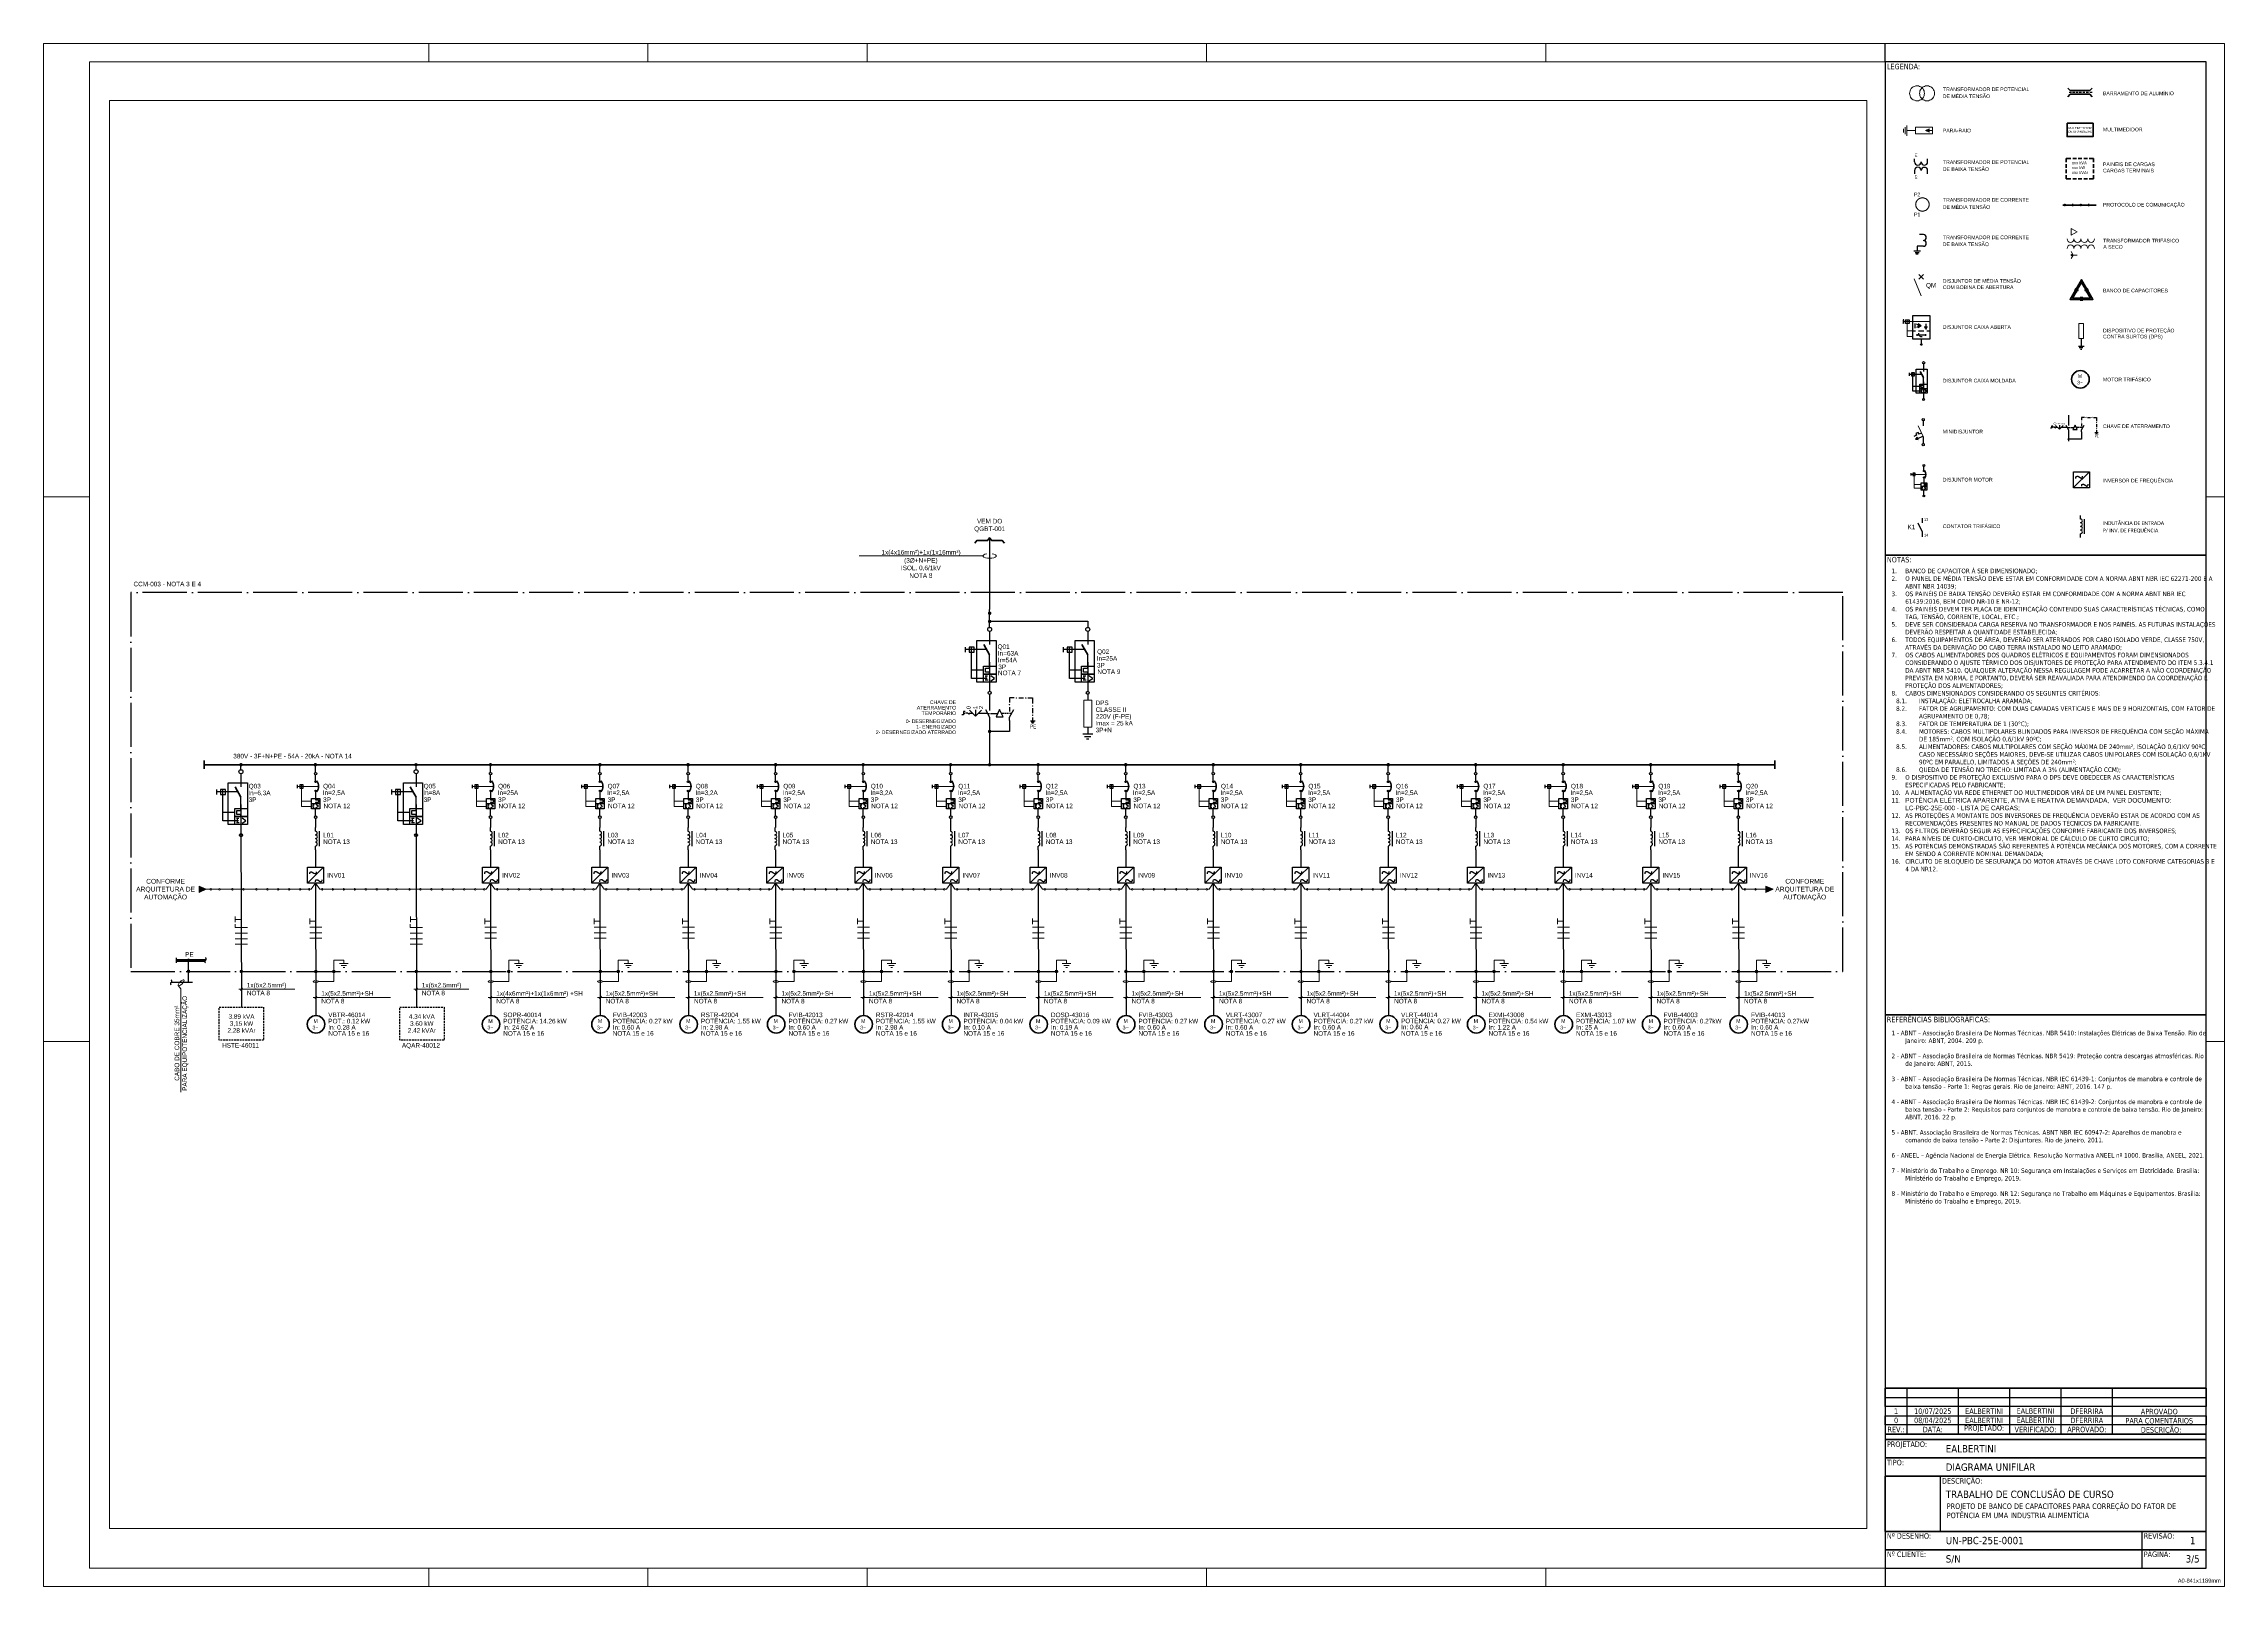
# Paper-space layout 'FOLHA 3' of a CAD drawing. Header units: inches, sheet in millimetres. Extents: x 0 to 1189, y 0 to 841.
# The model-space entities are those that its viewports show. They can reach past a viewport. Long polylines and large blocks are cut down to what shows.
import ezdxf
from ezdxf.enums import TextEntityAlignment as Align

# ---------------------------------------------------------------- set-up
doc = ezdxf.new("R2010")
doc.units = ezdxf.units.IN
doc.header["$MEASUREMENT"] = 0
doc.linetypes.add('ACAD_ISO04W100', pattern=[30, 24, -3, 0, -3])
doc.linetypes.add('DASHEDX2', pattern=[1.5, 1, -0.5])
for name, color, linetype in [('CABOS', 2, 'Continuous'), ('CAIXA DE IDENT.', 6, 'ACAD_ISO04W100'), ('COMPONENTES', 7, 'Continuous'), ('LEG. LINHA', 253, 'Continuous'), ('LEG. TEXTO', 1, 'Continuous'), ('MOLDURA', 5, 'Continuous'), ('PDF2_AM_8', 7, 'Continuous'), ('PDF2_E-TXT20', 7, 'Continuous'), ('ROTAS', 7, 'Continuous'), ('TEXTO DES.', 2, 'Continuous'), ('TEXTO LEG.', 7, 'Continuous'), ('TRACEJADO', 7, 'DASHEDX2')]:
    doc.layers.add(name, color=color, linetype=linetype)
doc.layers.add('PDF_GERAL', color=9, linetype='Continuous', true_color=0x808080)
doc.styles.add('MtXpl_Calibri', font='calibri.ttf')
doc.styles.add('MtXpl_Tahoma', font='tahoma.ttf')
doc.styles.add('PDF ArialMT', font='arial.ttf')
doc.styles.add('PDF Calibri', font='calibri.ttf')

# ---------------------------------------------------------------- blocks, each defined once
blk = doc.blocks.new('MOLDURA')
at = {"layer": 'MOLDURA', "lineweight": 15}
for p, q in [((3594.5, -1351.5), (2405.5, -1351.5)), ((2405.5, -1351.5), (2405.5, -2192.5)), ((2615.5, -1361.5), (2615.5, -1351.5)), ((2735, -1361.5), (2735, -1351.5)), ((2854.5, -1361.5), (2854.5, -1351.5)), ((3039.5, -1361.5), (3039.5, -1351.5)), ((3224.5, -1361.5), (3224.5, -1351.5)), ((3594.5, -2192.5), (3594.5, -1351.5)), ((2430.5, -2182.5), (2430.5, -1361.5)), ((2430.5, -1361.5), (3584.5, -1361.5)), ((3584.5, -1361.5), (3584.5, -2182.5)), ((2430.5, -1598.5), (2405.5, -1598.5)), ((2430.5, -1895.5), (2405.5, -1895.5)), ((3584.5, -2182.5), (2430.5, -2182.5)), ((2615.5, -2192.5), (2615.5, -2182.5)), ((2735, -2192.5), (2735, -2182.5)), ((2854.5, -2192.5), (2854.5, -2182.5)), ((3039.5, -2192.5), (3039.5, -2182.5)), ((3224.5, -2192.5), (3224.5, -2182.5)), ((2405.5, -2192.5), (3594.5, -2192.5))]:
    blk.add_line(p, q, dxfattribs=at)
at = {"layer": 'MOLDURA'}
for p, q in [((3409.5, -1361.5), (3409.5, -1351.5)), ((3409.5, -1361.5), (3409.5, -2182.5)), ((3409.5, -2182.5), (3409.5, -2192.5))]:
    blk.add_line(p, q, dxfattribs=at)
at = {"layer": 'MOLDURA', "lineweight": 15}
blk.add_lwpolyline([(3594.5, -1598.5), (3584.5, -1598.5), (3594.5, -1598.5)], dxfattribs=at)
blk.add_lwpolyline([(3594.5, -1895.5), (3584.5, -1895.5)], close=True, dxfattribs=at)
at = {"layer": 'MOLDURA', "insert": (3592.5, -2190.5), "char_height": 2.2, "attachment_point": 9, "style": 'PDF ArialMT'}
blk.add_mtext('A0-841x1189mm', dxfattribs=at)
blk = doc.blocks.new('LEGENDA')
for p, q in [((3409.5, -2067.6), (3409.5, -2062.6)), ((3409.5, -2062.6), (3584.5, -2062.6)), ((3409.5, -2072.6), (3409.5, -2067.6)), ((3409.5, -2067.6), (3584.5, -2067.6)), ((3421.5, -2087.6), (3421.5, -2062.6)), ((3449.5, -2087.6), (3449.5, -2062.6)), ((3477.5, -2087.6), (3477.5, -2062.6)), ((3505.5, -2087.6), (3505.5, -2062.6)), ((3533.5, -2087.6), (3533.5, -2062.6)), ((3584.5, -2062.6), (3584.5, -2067.6)), ((3584.5, -2067.6), (3584.5, -2072.6)), ((3584.5, -2072.6), (3409.5, -2072.6)), ((3409.5, -2072.6), (3409.5, -2077.6)), ((3409.5, -2082.6), (3409.5, -2077.6)), ((3409.5, -2077.6), (3584.5, -2077.6)), ((3584.5, -2077.6), (3584.5, -2072.6)), ((3584.5, -2077.6), (3584.5, -2082.6)), ((3584.5, -2082.6), (3409.5, -2082.6)), ((3409.5, -2082.6), (3409.5, -2087.6)), ((3409.5, -2087.6), (3584.5, -2087.6)), ((3584.5, -2087.6), (3584.5, -2082.6))]:
    blk.add_line(p, q)
blk = doc.blocks.new('legenda-2')
at = {"layer": 'LEG. LINHA'}
blk.add_line((3549.5, -2162.5), (3549.5, -2172.5), dxfattribs=at)
blk.add_lwpolyline([(3409.5, -2172.5), (3584.5, -2172.5), (3584.5, -2162.5), (3409.5, -2162.5)], close=True, dxfattribs=at)
blk = doc.blocks.new('DISJ. CX. MOLDADA')
at = {"layer": 'COMPONENTES', "lineweight": 30}
for points in [[(6109.6, -961.1), (6109.6, -966), (6109.6, -968.1)], [(6096.4, -972.3), (6096.4, -969.6)], [(6108, -970.9), (6096.4, -970.9)], [(6108.2, -986.6), (6099.7, -986.6), (6099.7, -969.6)], [(6109.6, -984.4), (6109.6, -983.3), (6107.3, -983.3), (6107.3, -981.1), (6109.6, -981.1), (6109.6, -980), (6109.6, -973.8)], [(6106.2, -982.2), (6099.7, -982.2)], [(6107.1, -985.3), (6108.5, -985.3)], [(6107.7, -987.5), (6107.7, -985.3)], [(6109.6, -977.8), (6109.6, -993.8)], [(6110.2, -987.9), (6112.3, -986.7), (6110.2, -985.2)], [(6107.1, -987.5), (6108.7, -987.5)]]:
    blk.add_lwpolyline(points, dxfattribs=at)
for points in [[(6101.1, -969.6), (6098.4, -969.6), (6098.4, -972.3), (6101.1, -972.3)], [(6113.1, -988.7), (6102.7, -988.7), (6102.7, -966), (6113.1, -966)], [(6106.2, -980), (6113.1, -980), (6113.1, -984.4), (6106.2, -984.4)], [(6106.2, -984.4), (6113.1, -984.4), (6113.1, -988.7), (6106.2, -988.7)]]:
    blk.add_lwpolyline(points, close=True, dxfattribs=at)
at = {"layer": 'COMPONENTES', "lineweight": 50}
blk.add_lwpolyline([(6109.6, -973.8), (6106.4, -968.1)], dxfattribs=at)
at = {"layer": 'COMPONENTES', "lineweight": 30}
for centre, radius in [((6109.6, -959.9), 1.08), ((6109.6, -994.5), 0.826)]:
    blk.add_circle(centre, radius, dxfattribs=at)
blk = doc.blocks.new('DPS2')
at = {"layer": 'COMPONENTES', "lineweight": 9}
blk.add_lwpolyline([(5544.1, -957.6), (5548.6, -957.6), (5548.6, -972.3), (5544.1, -972.3)], close=True, dxfattribs=at)
at = {"layer": 'COMPONENTES', "lineweight": 30}
for points in [[(5546.3, -972.3), (5546.3, -976.2)], [(5549.1, -976.2), (5543.6, -976.2)], [(5548, -977.5), (5544.6, -977.5)], [(5546.9, -978.9), (5545.6, -978.9)]]:
    blk.add_lwpolyline(points, dxfattribs=at)
at = {"layer": 'ROTAS', "lineweight": 30}
blk.add_lwpolyline([(5546.3, -954.5), (5546.3, -957.6)], dxfattribs=at)
blk = doc.blocks.new('Chave de Aterramento')
at = {"layer": 'COMPONENTES'}
h = blk.add_hatch(color=256, dxfattribs=at)
h.dxf.hatch_style = 1
h.paths.add_polyline_path([(5431.9, -972.8, 1), (5433.9, -972.8, 1)])
blk.add_line((5431.8, -963), (5426.7, -963), dxfattribs=at)
at = {"layer": 'COMPONENTES', "lineweight": 30}
for p, q in [((5430.6, -960.9), (5432.9, -965)), ((5443.7, -959.6), (5443.7, -962)), ((5432.9, -965), (5432.9, -974.5))]:
    blk.add_line(p, q, dxfattribs=at)
for points in [[(5419.6, -962), (5418.7, -962), (5418.7, -963.8), (5417.8, -963.8)], [(5418.7, -962.8), (5419.4, -962.8)], [(5421.9, -962.8), (5421.5, -963.5), (5421, -962.8), (5419.7, -962.8)], [(5421.9, -962.8), (5423.4, -962.8)], [(5428.4, -961.3), (5425.2, -964.5), (5422, -961.2)], [(5425.2, -961.1), (5425.2, -964.5)], [(5431.8, -963), (5432.5, -963)], [(5432.8, -963), (5433.4, -963)], [(5432.9, -952.6), (5432.9, -959.6), (5432.9, -961.4)], [(5433.8, -963), (5434.4, -963)], [(5434.7, -963), (5435.3, -963)], [(5435.6, -963), (5436.4, -963)], [(5436.6, -963), (5437.3, -963)], [(5440.1, -963), (5439.3, -963)], [(5441, -963), (5440.2, -963)], [(5441.9, -963), (5441.3, -963)], [(5442.9, -963), (5442.2, -963)], [(5443.8, -963), (5443.2, -963)], [(5446.2, -954.6), (5443.7, -954.6), (5443.7, -957)], [(5443.7, -966.8), (5443.7, -965), (5446, -960.9)], [(5444.8, -963), (5444.1, -963)], [(5448.8, -954.6), (5451.3, -954.6)], [(5453.8, -954.6), (5456.3, -954.6), (5456.3, -956.5)], [(5456.3, -954.6), (5456.3, -957.7)], [(5456.3, -960.2), (5456.3, -962.8)], [(5443.7, -966.8), (5443.7, -972.8), (5432.9, -972.8)], [(5455.1, -967.1), (5457.7, -967.1)], [(5455.5, -967.6), (5457.2, -967.6)], [(5455.9, -968.1), (5456.8, -968.1)], [(5456.3, -965.3), (5456.3, -967.1)]]:
    blk.add_lwpolyline(points, dxfattribs=at)
blk.add_lwpolyline([(5436.4, -964.8), (5440.2, -964.8), (5438.3, -960.9)], close=True, dxfattribs=at)
at = {"layer": 'COMPONENTES', "lineweight": 0}
for centre in [(5443.7, -958.3), (5447.5, -954.6), (5452.6, -954.6), (5456.3, -959), (5456.3, -964)]:
    blk.add_circle(centre, 0.125, dxfattribs=at)
at = {"layer": 'COMPONENTES', "char_height": 2.2, "attachment_point": 4, "rotation": 90, "style": 'PDF Calibri'}
for s, insert in [('0', (5421.4, -960.7)), ('1', (5425, -960.8)), ('2', (5428.2, -960.7))]:
    blk.add_mtext(s, dxfattribs=dict(at, insert=insert))
at = {"layer": 'COMPONENTES', "insert": (5454.8, -970.2), "char_height": 2.2, "attachment_point": 4, "style": 'PDF Calibri'}
blk.add_mtext('PE', dxfattribs=at)
blk = doc.blocks.new('Indutância')
at = {"layer": 'COMPONENTES', "lineweight": 30}
for p, q in [((5383.2, -1082.4), (5383.2, -1080.4)), ((5383.2, -1092.4), (5383.2, -1090.4))]:
    blk.add_line(p, q, dxfattribs=at)
blk.add_lwpolyline([(5383.1, -1088.4, 1), (5383.1, -1086.4, 1), (5383.1, -1084.3)], format="xyb", dxfattribs=at)
blk.add_lwpolyline([(5385.2, -1082.4), (5385.2, -1090.4)], dxfattribs=at)
for centre in [(5383.1, -1083.4), (5383.1, -1089.3)]:
    blk.add_arc(centre, 1.01, 270, 90, dxfattribs=at)
blk = doc.blocks.new('Inversor')
at = {"layer": 'COMPONENTES', "lineweight": 30}
for points in [[(5353.2, -1116.5), (5344.4, -1125.1)], [(5345.7, -1120.1), (5345.7, -1119.7), (5345.9, -1119.1), (5346.3, -1118.9), (5346.7, -1118.9), (5347.1, -1119.1), (5348, -1119.7), (5348.4, -1119.9), (5348.8, -1119.9), (5349.2, -1119.7), (5349.4, -1119.3), (5349.4, -1118.9)], [(5348.8, -1124.5), (5348.8, -1124.1), (5349, -1123.4), (5349.4, -1123.3), (5349.8, -1123.3), (5350.2, -1123.4), (5351.1, -1124.1), (5351.5, -1124.3), (5351.9, -1124.3), (5352.3, -1124.1), (5352.5, -1123.7), (5352.5, -1123.3)]]:
    blk.add_lwpolyline(points, dxfattribs=at)
blk.add_lwpolyline([(5344.4, -1116.5), (5353.2, -1116.5), (5353.2, -1125.2), (5344.4, -1125.2)], close=True, dxfattribs=at)
blk = doc.blocks.new('disjuntor motor')
at = {"layer": 'COMPONENTES', "lineweight": 30}
for points in [[(5601.3, -951.4), (5601.3, -949.6)], [(5611.2, -947.6), (5611.2, -944.4)], [(5613.5, -960), (5608.9, -960)], [(5609.6, -960.6), (5610.4, -960.6)], [(5609.6, -961.9), (5610.5, -961.9)], [(5609.9, -961.9), (5609.9, -960.6)], [(5611.2, -953.5), (5611.2, -957.1), (5611.2, -957.9), (5612.8, -957.9), (5612.8, -959.3), (5611.2, -959.3), (5611.2, -960)], [(5611.2, -966.7), (5611.2, -962.8)], [(5611.4, -962.1), (5612.7, -961.4), (5611.5, -960.4)]]:
    blk.add_lwpolyline(points, dxfattribs=at)
at = {"layer": 'COMPONENTES', "lineweight": 15}
for points in [[(5612.9, -950.5), (5601.3, -950.5)], [(5608.9, -961.4), (5603.5, -961.4), (5603.5, -949.6)], [(5608.9, -958.6), (5603.5, -958.6)]]:
    blk.add_lwpolyline(points, dxfattribs=at)
at = {"layer": 'COMPONENTES', "lineweight": 30}
for points in [[(5604.4, -949.6), (5602.6, -949.6), (5602.6, -951.4), (5604.4, -951.4)], [(5613.5, -957.1), (5613.5, -962.8), (5608.9, -962.8), (5608.9, -957.1)]]:
    blk.add_lwpolyline(points, close=True, dxfattribs=at)
for centre, radius in [((5611.2, -943.6), 0.688), ((5611.2, -948), 0.434), ((5611.2, -953), 0.434), ((5611.2, -967.3), 0.688)]:
    blk.add_circle(centre, radius, dxfattribs=at)
at = {"layer": 'COMPONENTES', "lineweight": 50}
blk.add_arc((5608.4, -950.5), 4.43, 318.0432, 41.9568, dxfattribs=at)
blk = doc.blocks.new('ATERRAMENTO')
at = {"layer": 'ROTAS'}
h = blk.add_hatch(color=256, dxfattribs=at)
h.dxf.hatch_style = 1
h.paths.add_polyline_path([(6647.5, -699.9, 1), (6649.5, -699.9, 1)])
at = {"layer": 'PDF2_E-TXT20', "lineweight": 9}
blk.add_line((6640.2, -705.4), (6648.6, -705.4), dxfattribs=at)
for points in [[(6654, -695.6), (6654, -693.8), (6648.5, -693.8), (6648.6, -705.4)], [(6651.7, -695.6), (6656.4, -695.6)], [(6652.6, -696.6), (6655.5, -696.6)], [(6653.6, -697.7), (6654.5, -697.7)]]:
    blk.add_lwpolyline(points, dxfattribs=at)
for points in [[(6638.2, -704.9), (6637.5, -705), (6637.1, -705.2), (6637.2, -705.4)], [(6637.2, -705.4), (6637.3, -705.6), (6637.9, -705.8), (6638.7, -705.8)], [(6638.7, -705.8), (6639.4, -705.8), (6640, -705.6), (6640.2, -705.4)], [(6640.2, -705.4), (6640.3, -705.2), (6639.8, -705), (6639.1, -704.9)]]:
    blk.add_open_spline(points, degree=3, dxfattribs=at)
blk = doc.blocks.new('MOTOR TRI')
at = {"layer": 'COMPONENTES', "lineweight": 40}
blk.add_circle((6638.8, -725.7), 4.79, dxfattribs=at)
at = {"layer": 'COMPONENTES', "char_height": 2.01, "attachment_point": 4, "style": 'PDF ArialMT'}
for s, insert in [('M', (6637.4, -723.9)), ('3~', (6636.9, -727.5))]:
    blk.add_mtext(s, dxfattribs=dict(at, insert=insert))
blk = doc.blocks.new('SETA')
at = {"layer": 'ROTAS'}
h = blk.add_hatch(color=256, dxfattribs=at)
h.dxf.hatch_style = 1
h.paths.add_polyline_path([(5730.9, -872), (5727, -870.3), (5727, -873.7)])
at = {"layer": 'ROTAS', "lineweight": 9}
blk.add_lwpolyline([(5730.9, -872), (5727, -870.3), (5727, -873.7)], close=True, dxfattribs=at)
blk.add_lwpolyline([(5730.9, -872), (5727, -870.3), (5727, -873.7)], close=True, dxfattribs=at)
blk = doc.blocks.new('chamada cabo')
at = {"layer": 'ROTAS', "lineweight": 9}
blk.add_lwpolyline([(6921.1, -1333.7), (6988.7, -1333.7)], dxfattribs=at)
for points in [[(6990.8, -1332.5), (6989.2, -1332.7), (6988.4, -1333.3), (6988.7, -1333.9)], [(6988.7, -1333.9), (6989.1, -1334.5), (6990.6, -1335), (6992.3, -1334.9)], [(6992.3, -1334.9), (6994.1, -1334.9), (6995.5, -1334.5), (6995.8, -1333.9)], [(6995.8, -1333.9), (6996.1, -1333.3), (6995.2, -1332.7), (6993.6, -1332.5)]]:
    blk.add_open_spline(points, degree=3, dxfattribs=at)

msp = doc.modelspace()

# ---------------------------------------------------------------- hatches: boundary and pattern name
at = {"layer": 'COMPONENTES'}
h = msp.add_hatch(color=256, dxfattribs=at)
h.dxf.hatch_style = 1
h.paths.add_polyline_path([(10914.4, -1656, 1), (10916.4, -1656, 1)])
at = {"layer": 'ROTAS'}
h = msp.add_hatch(color=256, dxfattribs=at)
h.dxf.hatch_style = 1
h.paths.add_polyline_path([(11351.2, -1466.8, 1), (11353.2, -1466.8, 1)])
h = msp.add_hatch(color=256, dxfattribs=at)
h.dxf.hatch_style = 1
h.paths.add_polyline_path([(11351.2, -1471.3, 1), (11353.2, -1471.3, 1)])
h = msp.add_hatch(color=256, dxfattribs=at)
h.dxf.hatch_style = 1
h.paths.add_polyline_path([(10943, -1549.4, 1), (10945, -1549.4, 1)])
h = msp.add_hatch(color=256, dxfattribs=at)
h.dxf.hatch_style = 1
h.paths.add_polyline_path([(10983.6, -1549.4, 1), (10985.6, -1549.4, 1)])
h = msp.add_hatch(color=256, dxfattribs=at)
h.dxf.hatch_style = 1
h.paths.add_polyline_path([(11038.5, -1549.4, 1), (11040.4, -1549.4, 1)])
h = msp.add_hatch(color=256, dxfattribs=at)
h.dxf.hatch_style = 1
h.paths.add_polyline_path([(11079.1, -1549.4, 1), (11081, -1549.4, 1)])
h = msp.add_hatch(color=256, dxfattribs=at)
h.dxf.hatch_style = 1
h.paths.add_polyline_path([(11138.7, -1549.4, 1), (11140.7, -1549.4, 1)])
h = msp.add_hatch(color=256, dxfattribs=at)
h.dxf.hatch_style = 1
h.paths.add_polyline_path([(11186.8, -1549.4, 1), (11188.8, -1549.4, 1)])
h = msp.add_hatch(color=256, dxfattribs=at)
h.dxf.hatch_style = 1
h.paths.add_polyline_path([(11234.5, -1549.4, 1), (11236.5, -1549.4, 1)])
h = msp.add_hatch(color=256, dxfattribs=at)
h.dxf.hatch_style = 1
h.paths.add_polyline_path([(11282.3, -1549.4, 1), (11284.2, -1549.4, 1)])
h = msp.add_hatch(color=256, dxfattribs=at)
h.dxf.hatch_style = 1
h.paths.add_polyline_path([(11330, -1549.4, 1), (11331.9, -1549.4, 1)])
h = msp.add_hatch(color=256, dxfattribs=at)
h.dxf.hatch_style = 1
h.paths.add_polyline_path([(11351.2, -1549.4, 1), (11353.1, -1549.4, 1)])
h = msp.add_hatch(color=256, dxfattribs=at)
h.dxf.hatch_style = 1
h.paths.add_polyline_path([(11377.7, -1549.4, 1), (11379.6, -1549.4, 1)])
h = msp.add_hatch(color=256, dxfattribs=at)
h.dxf.hatch_style = 1
h.paths.add_polyline_path([(11425.4, -1549.4, 1), (11427.4, -1549.4, 1)])
h = msp.add_hatch(color=256, dxfattribs=at)
h.dxf.hatch_style = 1
h.paths.add_polyline_path([(11473.1, -1549.4, 1), (11475.1, -1549.4, 1)])
h = msp.add_hatch(color=256, dxfattribs=at)
h.dxf.hatch_style = 1
h.paths.add_polyline_path([(11520.8, -1549.4, 1), (11522.8, -1549.4, 1)])
h = msp.add_hatch(color=256, dxfattribs=at)
h.dxf.hatch_style = 1
h.paths.add_polyline_path([(11568.5, -1549.4, 1), (11570.5, -1549.4, 1)])
h = msp.add_hatch(color=256, dxfattribs=at)
h.dxf.hatch_style = 1
h.paths.add_polyline_path([(11616.2, -1549.4, 1), (11618.2, -1549.4, 1)])
h = msp.add_hatch(color=256, dxfattribs=at)
h.dxf.hatch_style = 1
h.paths.add_polyline_path([(11663.9, -1549.4, 1), (11665.9, -1549.4, 1)])
h = msp.add_hatch(color=256, dxfattribs=at)
h.dxf.hatch_style = 1
h.paths.add_polyline_path([(11711.6, -1549.4, 1), (11713.6, -1549.4, 1)])
h = msp.add_hatch(color=256, dxfattribs=at)
h.dxf.hatch_style = 1
h.paths.add_polyline_path([(11759.4, -1549.4, 1), (11761.3, -1549.4, 1)])
h = msp.add_hatch(color=256, dxfattribs=at)
h.dxf.hatch_style = 1
h.paths.add_polyline_path([(10914.4, -1662, 1), (10916.4, -1662, 1)])
h = msp.add_hatch(color=256, dxfattribs=at)
h.dxf.hatch_style = 1
h.paths.add_polyline_path([(10943.2, -1662.1, 1), (10945.2, -1662.1, 1)])
h = msp.add_hatch(color=256, dxfattribs=at)
h.dxf.hatch_style = 1
h.paths.add_polyline_path([(10983.8, -1662.1, 1), (10985.8, -1662.1, 1)])
h = msp.add_hatch(color=256, dxfattribs=at)
h.dxf.hatch_style = 1
h.paths.add_polyline_path([(11038.6, -1662.1, 1), (11040.6, -1662.1, 1)])
h = msp.add_hatch(color=256, dxfattribs=at)
h.dxf.hatch_style = 1
h.paths.add_polyline_path([(11079.2, -1662.1, 1), (11081.2, -1662.1, 1)])
h = msp.add_hatch(color=256, dxfattribs=at)
h.dxf.hatch_style = 1
h.paths.add_polyline_path([(11138.9, -1662.1, 1), (11140.9, -1662.1, 1)])
h = msp.add_hatch(color=256, dxfattribs=at)
h.dxf.hatch_style = 1
h.paths.add_polyline_path([(11187, -1662.1, 1), (11189, -1662.1, 1)])
h = msp.add_hatch(color=256, dxfattribs=at)
h.dxf.hatch_style = 1
h.paths.add_polyline_path([(11234.7, -1662.1, 1), (11236.7, -1662.1, 1)])
h = msp.add_hatch(color=256, dxfattribs=at)
h.dxf.hatch_style = 1
h.paths.add_polyline_path([(11282.4, -1662.1, 1), (11284.4, -1662.1, 1)])
h = msp.add_hatch(color=256, dxfattribs=at)
h.dxf.hatch_style = 1
h.paths.add_polyline_path([(11330.1, -1662.1, 1), (11332.1, -1662.1, 1)])
h = msp.add_hatch(color=256, dxfattribs=at)
h.dxf.hatch_style = 1
h.paths.add_polyline_path([(11377.8, -1662.1, 1), (11379.8, -1662.1, 1)])
h = msp.add_hatch(color=256, dxfattribs=at)
h.dxf.hatch_style = 1
h.paths.add_polyline_path([(11425.5, -1662.1, 1), (11427.5, -1662.1, 1)])
h = msp.add_hatch(color=256, dxfattribs=at)
h.dxf.hatch_style = 1
h.paths.add_polyline_path([(11473.3, -1662.1, 1), (11475.2, -1662.1, 1)])
h = msp.add_hatch(color=256, dxfattribs=at)
h.dxf.hatch_style = 1
h.paths.add_polyline_path([(11521, -1662.1, 1), (11522.9, -1662.1, 1)])
h = msp.add_hatch(color=256, dxfattribs=at)
h.dxf.hatch_style = 1
h.paths.add_polyline_path([(11568.7, -1662.1, 1), (11570.6, -1662.1, 1)])
h = msp.add_hatch(color=256, dxfattribs=at)
h.dxf.hatch_style = 1
h.paths.add_polyline_path([(11616.4, -1662.1, 1), (11618.4, -1662.1, 1)])
h = msp.add_hatch(color=256, dxfattribs=at)
h.dxf.hatch_style = 1
h.paths.add_polyline_path([(11664.1, -1662.1, 1), (11666.1, -1662.1, 1)])
h = msp.add_hatch(color=256, dxfattribs=at)
h.dxf.hatch_style = 1
h.paths.add_polyline_path([(11711.8, -1662.1, 1), (11713.8, -1662.1, 1)])
h = msp.add_hatch(color=256, dxfattribs=at)
h.dxf.hatch_style = 1
h.paths.add_polyline_path([(11759.5, -1662.1, 1), (11761.5, -1662.1, 1)])

# ---------------------------------------------------------------- linework, layer by layer
at = {"layer": 'CABOS', "lineweight": 9}
for p, q in [((10940.9, -1638.2), (10940.9, -1636.3)), ((11036.3, -1638.2), (11036.3, -1636.3))]:
    msp.add_line(p, q, dxfattribs=at)
for points in [[(10940.9, -1632.2), (10940.9, -1635.2)], [(10940.9, -1633.7), (10944.2, -1633.7)], [(10940.9, -1638.2), (10947.5, -1638.2)], [(10981.5, -1633.2), (10981.5, -1636.3)], [(10981.5, -1634.7), (10984.7, -1634.7)], [(10981.5, -1637.9), (10988, -1637.9)], [(11036.3, -1638.2), (11042.9, -1638.2)], [(11036.4, -1632.2), (11036.4, -1635.2)], [(11036.4, -1633.7), (11039.6, -1633.7)], [(11076.9, -1633.2), (11076.9, -1636.3)], [(11076.9, -1634.7), (11080.2, -1634.7)], [(11076.9, -1637.9), (11083.4, -1637.9)], [(11136.5, -1633.2), (11136.5, -1636.3)], [(11136.5, -1634.7), (11139.8, -1634.7)], [(11136.5, -1637.9), (11143.1, -1637.9)], [(11184.7, -1633.2), (11184.7, -1636.3)], [(11184.7, -1634.7), (11187.9, -1634.7)], [(11184.7, -1637.9), (11191.2, -1637.9)], [(11232.4, -1633.2), (11232.4, -1636.3)], [(11232.4, -1634.7), (11235.6, -1634.7)], [(11232.4, -1637.9), (11238.9, -1637.9)], [(11280.1, -1633.2), (11280.1, -1636.3)], [(11280.1, -1634.7), (11283.3, -1634.7)], [(11280.1, -1637.9), (11286.6, -1637.9)], [(11327.8, -1633.2), (11327.8, -1636.3)], [(11327.8, -1634.7), (11331, -1634.7)], [(11327.8, -1637.9), (11334.3, -1637.9)], [(11375.5, -1633.2), (11375.5, -1636.3)], [(11375.5, -1634.7), (11378.8, -1634.7)], [(11375.5, -1637.9), (11382, -1637.9)], [(11423.2, -1633.2), (11423.2, -1636.3)], [(11423.2, -1634.7), (11426.5, -1634.7)], [(11423.2, -1637.9), (11429.8, -1637.9)], [(11470.9, -1633.2), (11470.9, -1636.3)], [(11470.9, -1634.7), (11474.2, -1634.7)], [(11470.9, -1637.9), (11477.5, -1637.9)], [(11518.6, -1633.2), (11518.6, -1636.3)], [(11518.6, -1634.7), (11521.9, -1634.7)], [(11518.6, -1637.9), (11525.2, -1637.9)], [(11566.3, -1633.2), (11566.3, -1636.3)], [(11566.3, -1634.7), (11569.6, -1634.7)], [(11566.3, -1637.9), (11572.9, -1637.9)], [(11614.1, -1633.2), (11614.1, -1636.3)], [(11614.1, -1634.7), (11617.3, -1634.7)], [(11614.1, -1637.9), (11620.6, -1637.9)], [(11661.8, -1633.2), (11661.8, -1636.3)], [(11661.8, -1634.7), (11665, -1634.7)], [(11661.8, -1637.9), (11668.3, -1637.9)], [(11709.5, -1633.2), (11709.5, -1636.3)], [(11709.5, -1634.7), (11712.7, -1634.7)], [(11709.5, -1637.9), (11716, -1637.9)], [(11757.2, -1633.2), (11757.2, -1636.3)], [(11757.2, -1634.7), (11760.4, -1634.7)], [(11757.2, -1637.9), (11763.7, -1637.9)], [(10940.9, -1641.2), (10947.5, -1641.2)], [(10947.5, -1644.3), (10940.9, -1644.3), (10947.5, -1644.3)], [(10947.5, -1647.3), (10940.9, -1647.3), (10947.5, -1647.3)], [(10988, -1641), (10981.5, -1641), (10988, -1641)], [(10988, -1644), (10981.5, -1644), (10988, -1644)], [(11036.3, -1641.2), (11042.9, -1641.2)], [(11042.9, -1644.3), (11036.3, -1644.3), (11042.9, -1644.3)], [(11042.9, -1647.3), (11036.3, -1647.3), (11042.9, -1647.3)], [(11083.4, -1641), (11076.9, -1641), (11083.4, -1641)], [(11083.4, -1644), (11076.9, -1644), (11083.4, -1644)], [(11143.1, -1641), (11136.5, -1641), (11143.1, -1641)], [(11143.1, -1644), (11136.5, -1644), (11143.1, -1644)], [(11191.2, -1641), (11184.7, -1641), (11191.2, -1641)], [(11191.2, -1644), (11184.7, -1644), (11191.2, -1644)], [(11238.9, -1641), (11232.4, -1641), (11238.9, -1641)], [(11238.9, -1644), (11232.4, -1644), (11238.9, -1644)], [(11286.6, -1641), (11280.1, -1641), (11286.6, -1641)], [(11286.6, -1644), (11280.1, -1644), (11286.6, -1644)], [(11334.3, -1641), (11327.8, -1641), (11334.3, -1641)], [(11334.3, -1644), (11327.8, -1644), (11334.3, -1644)], [(11382, -1641), (11375.5, -1641), (11382, -1641)], [(11382, -1644), (11375.5, -1644), (11382, -1644)], [(11429.8, -1641), (11423.2, -1641), (11429.8, -1641)], [(11429.8, -1644), (11423.2, -1644), (11429.8, -1644)], [(11477.5, -1641), (11470.9, -1641), (11477.5, -1641)], [(11477.5, -1644), (11470.9, -1644), (11477.5, -1644)], [(11525.2, -1641), (11518.6, -1641), (11525.2, -1641)], [(11525.2, -1644), (11518.6, -1644), (11525.2, -1644)], [(11572.9, -1641), (11566.3, -1641), (11572.9, -1641)], [(11572.9, -1644), (11566.3, -1644), (11572.9, -1644)], [(11620.6, -1641), (11614.1, -1641), (11620.6, -1641)], [(11620.6, -1644), (11614.1, -1644), (11620.6, -1644)], [(11668.3, -1641), (11661.8, -1641), (11668.3, -1641)], [(11668.3, -1644), (11661.8, -1644), (11668.3, -1644)], [(11716, -1641), (11709.5, -1641), (11716, -1641)], [(11716, -1644), (11709.5, -1644), (11716, -1644)], [(11763.7, -1641), (11757.2, -1641), (11763.7, -1641)], [(11763.7, -1644), (11757.2, -1644), (11763.7, -1644)]]:
    msp.add_lwpolyline(points, dxfattribs=at)
at = {"layer": 'CAIXA DE IDENT.'}
msp.add_lwpolyline([(10884, -1455.5), (10884, -1662.1), (11817.4, -1662.1), (11817.4, -1455.5)], close=True, dxfattribs=at)
at = {"layer": 'COMPONENTES', "lineweight": 30}
for points in [[(10908.9, -1657.3), (10908.9, -1654.7)], [(10908.9, -1655.5), (10925.1, -1655.5)], [(10908.9, -1656.5), (10924.3, -1656.5)]]:
    msp.add_lwpolyline(points, dxfattribs=at)
at = {"layer": 'COMPONENTES', "lineweight": 0}
for points in [[(10925.1, -1655.5), (10915.4, -1655.5), (10925.1, -1655.5)], [(10925, -1655.6), (10915.7, -1655.6), (10925, -1655.6)], [(10924.4, -1656.4), (10915.7, -1656.4), (10924.4, -1656.4)], [(10925, -1655.8), (10915.9, -1655.8), (10925, -1655.8)], [(10924.9, -1655.8), (10915.9, -1655.8), (10924.9, -1655.8)], [(10924.6, -1656.1), (10915.9, -1656.1), (10924.6, -1656.1)], [(10924.5, -1656.2), (10915.9, -1656.2), (10924.5, -1656.2)], [(10924.4, -1656.3), (10915.9, -1656.3), (10924.4, -1656.3)]]:
    msp.add_lwpolyline(points, dxfattribs=at)
at = {"layer": 'COMPONENTES', "lineweight": 30}
for centre, start, end in [((10925, -1656.7), 118.3338, 241.6662), ((10924.3, -1655.3), 298.3338, 61.6662)]:
    msp.add_arc(centre, 0.741, start, end, dxfattribs=at)
at = {"layer": 'COMPONENTES', "transparency": 33554559}
for points in [[(10915.3, -1655.5), (10915.3, -1655.5), (10908.9, -1655.5)], [(10915.3, -1655.5), (10908.9, -1655.5), (10915.4, -1655.5)], [(10915.3, -1655.5), (10908.9, -1655.5), (10915.2, -1655.6)], [(10908.9, -1655.5), (10915.2, -1655.6), (10908.9, -1655.6)], [(10915.2, -1655.6), (10908.9, -1655.6), (10915.1, -1655.6)], [(10908.9, -1655.6), (10915.1, -1655.6), (10908.9, -1655.6)], [(10915.1, -1655.6), (10908.9, -1655.6), (10915, -1655.7)], [(10908.9, -1655.6), (10915, -1655.7), (10908.9, -1655.7)], [(10915, -1655.7), (10908.9, -1655.7), (10915, -1655.7)], [(10908.9, -1655.7), (10915, -1655.7), (10908.9, -1655.7)], [(10915, -1655.7), (10908.9, -1655.7), (10914.9, -1655.8)], [(10908.9, -1655.7), (10914.9, -1655.8), (10908.9, -1655.8)], [(10914.9, -1655.8), (10908.9, -1655.8), (10914.9, -1655.9)], [(10908.9, -1655.8), (10914.9, -1655.9), (10908.9, -1655.9)], [(10914.9, -1655.9), (10908.9, -1655.9), (10914.9, -1656)], [(10908.9, -1655.9), (10914.9, -1656), (10908.9, -1656)], [(10914.9, -1656), (10908.9, -1656), (10914.9, -1656.1)], [(10908.9, -1656), (10914.9, -1656.1), (10908.9, -1656.1)], [(10914.9, -1656.1), (10908.9, -1656.1), (10914.9, -1656.2)], [(10908.9, -1656.1), (10914.9, -1656.2), (10908.9, -1656.2)], [(10914.9, -1656.2), (10908.9, -1656.2), (10915, -1656.3)], [(10908.9, -1656.2), (10915, -1656.3), (10908.9, -1656.3)], [(10915, -1656.3), (10908.9, -1656.3), (10915, -1656.4)], [(10908.9, -1656.3), (10915, -1656.4), (10908.9, -1656.4)], [(10915, -1656.4), (10908.9, -1656.4), (10915.1, -1656.4)], [(10908.9, -1656.4), (10915.1, -1656.4), (10908.9, -1656.4)], [(10915.1, -1656.4), (10908.9, -1656.4), (10915.2, -1656.5)], [(10908.9, -1656.4), (10915.2, -1656.5), (10908.9, -1656.5)], [(10915.2, -1656.5), (10908.9, -1656.5), (10915.3, -1656.5)], [(10908.9, -1656.5), (10915.3, -1656.5), (10908.9, -1656.5)], [(10915.4, -1656.5), (10915.4, -1656.5), (10908.9, -1656.5)], [(10915.4, -1656.5), (10908.9, -1656.5), (10915.3, -1656.5)], [(10915.4, -1655.5), (10925.1, -1655.5), (10915.5, -1655.5)], [(10924.3, -1656.5), (10915.5, -1656.5), (10915.4, -1656.5)], [(10925.1, -1655.5), (10915.5, -1655.5), (10925, -1655.6)], [(10915.5, -1655.5), (10925, -1655.6), (10915.6, -1655.6)], [(10915.6, -1656.5), (10924.3, -1656.5), (10915.5, -1656.5)], [(10915.5, -1656.5), (10924.3, -1656.5), (10924.3, -1656.5)], [(10925, -1655.6), (10915.6, -1655.6), (10925, -1655.6)], [(10915.6, -1655.6), (10925, -1655.6), (10915.6, -1655.6)], [(10925, -1655.6), (10915.6, -1655.6), (10925, -1655.6)], [(10915.6, -1655.6), (10925, -1655.6), (10915.7, -1655.6)], [(10915.7, -1656.4), (10924.3, -1656.4), (10915.6, -1656.4)], [(10924.3, -1656.4), (10915.6, -1656.4), (10924.3, -1656.5)], [(10915.6, -1656.4), (10924.3, -1656.5), (10915.6, -1656.5)], [(10924.3, -1656.5), (10915.6, -1656.5), (10924.3, -1656.5)], [(10915.7, -1655.6), (10925, -1655.6), (10925, -1655.6)], [(10925, -1655.6), (10915.7, -1655.6), (10925, -1655.7)], [(10915.7, -1655.6), (10925, -1655.7), (10915.8, -1655.7)], [(10915.8, -1656.4), (10924.4, -1656.4), (10915.7, -1656.4)], [(10915.7, -1656.4), (10924.4, -1656.4), (10924.4, -1656.4)], [(10924.4, -1656.4), (10915.7, -1656.4), (10924.3, -1656.4)], [(10925, -1655.7), (10915.8, -1655.7), (10925, -1655.8)], [(10915.8, -1655.7), (10925, -1655.8), (10915.9, -1655.8)], [(10915.9, -1656.3), (10924.4, -1656.4), (10915.8, -1656.4)], [(10924.4, -1656.4), (10915.8, -1656.4), (10924.4, -1656.4)], [(10915.9, -1655.8), (10925, -1655.8), (10925, -1655.8)], [(10925, -1655.8), (10915.9, -1655.8), (10924.9, -1655.8)], [(10915.9, -1655.8), (10924.9, -1655.8), (10915.9, -1655.8)], [(10915.9, -1655.8), (10924.9, -1655.8), (10924.9, -1655.8)], [(10924.9, -1655.8), (10915.9, -1655.8), (10924.8, -1655.9)], [(10915.9, -1655.8), (10924.8, -1655.9), (10915.9, -1655.9)], [(10924.8, -1655.9), (10924.8, -1655.9), (10915.9, -1655.9)], [(10924.8, -1655.9), (10915.9, -1655.9), (10924.8, -1655.9)], [(10924.8, -1655.9), (10915.9, -1655.9), (10924.7, -1656)], [(10915.9, -1655.9), (10924.7, -1656), (10915.9, -1656)], [(10924.7, -1656), (10915.9, -1656), (10924.6, -1656.1)], [(10915.9, -1656), (10924.6, -1656.1), (10915.9, -1656.1)], [(10915.9, -1656.1), (10924.6, -1656.1), (10924.6, -1656.1)], [(10924.6, -1656.1), (10915.9, -1656.1), (10924.5, -1656.2)], [(10915.9, -1656.1), (10924.5, -1656.2), (10915.9, -1656.2)], [(10915.9, -1656.2), (10924.5, -1656.2), (10924.5, -1656.2)], [(10924.5, -1656.2), (10915.9, -1656.2), (10924.4, -1656.3)], [(10915.9, -1656.2), (10924.4, -1656.3), (10915.9, -1656.3)], [(10915.9, -1656.3), (10924.4, -1656.3), (10924.4, -1656.3)], [(10924.4, -1656.3), (10915.9, -1656.3), (10924.4, -1656.4)]]:
    msp.add_solid(points, dxfattribs=at)
at = {"layer": 'PDF2_AM_8', "lineweight": 9}
for points in [[(10981.5, -1617.3), (10982.3, -1617.3), (10984.6, -1614), (10987, -1617.3), (10987.8, -1617.3)], [(11077, -1617.3), (11077.7, -1617.3), (11080.1, -1614), (11082.4, -1617.3), (11083.2, -1617.3)], [(11136.6, -1617.3), (11137.4, -1617.3), (11139.7, -1614), (11142.1, -1617.3), (11142.8, -1617.3)], [(11184.7, -1617.3), (11185.5, -1617.3), (11187.8, -1614), (11190.2, -1617.3), (11190.9, -1617.3)], [(11232.4, -1617.3), (11233.2, -1617.3), (11235.5, -1614), (11237.9, -1617.3), (11238.6, -1617.3)], [(11280.1, -1617.3), (11280.9, -1617.3), (11283.2, -1614), (11285.6, -1617.3), (11286.4, -1617.3)], [(11327.8, -1617.3), (11328.6, -1617.3), (11331, -1614), (11333.3, -1617.3), (11334.1, -1617.3)], [(11375.6, -1617.3), (11376.3, -1617.3), (11378.7, -1614), (11381, -1617.3), (11381.8, -1617.3)], [(11423.3, -1617.3), (11424.1, -1617.3), (11426.4, -1614), (11428.7, -1617.3), (11429.5, -1617.3)], [(11471, -1617.3), (11471.8, -1617.3), (11474.1, -1614), (11476.4, -1617.3), (11477.2, -1617.3)], [(11518.7, -1617.3), (11519.5, -1617.3), (11521.8, -1614), (11524.1, -1617.3), (11524.9, -1617.3)], [(11566.4, -1617.3), (11567.2, -1617.3), (11569.5, -1614), (11571.9, -1617.3), (11572.6, -1617.3)], [(11614.1, -1617.3), (11614.9, -1617.3), (11617.2, -1614), (11619.6, -1617.3), (11620.3, -1617.3)], [(11661.8, -1617.3), (11662.6, -1617.3), (11664.9, -1614), (11667.3, -1617.3), (11668, -1617.3)], [(11709.5, -1617.3), (11710.3, -1617.3), (11712.6, -1614), (11715, -1617.3), (11715.8, -1617.3)], [(11757.2, -1617.3), (11758, -1617.3), (11760.4, -1614), (11762.7, -1617.3), (11763.5, -1617.3)], [(11029.2, -1617.3), (11030, -1617.3), (11030, -1617.3), (11034.7, -1617.3), (11035.5, -1617.3)]]:
    msp.add_lwpolyline(points, dxfattribs=at)
at = {"layer": 'ROTAS'}
for p, q in [((11352.2, -1474.6), (11352.2, -1464.7)), ((11352.2, -1471.2), (11405.7, -1471.2)), ((11405.7, -1471.2), (11405.7, -1474.6)), ((11352.2, -1531.3), (11352.2, -1549.4)), ((10944, -1578.7), (10944, -1583.7)), ((10984.6, -1578.7), (10984.6, -1583.7)), ((11039.5, -1578.7), (11039.5, -1583.7)), ((11080.1, -1578.7), (11080.1, -1583.7)), ((11139.7, -1578.7), (11139.7, -1583.7)), ((11187.8, -1578.7), (11187.8, -1583.7)), ((11235.5, -1578.7), (11235.5, -1583.7)), ((11283.2, -1578.7), (11283.2, -1583.7)), ((11330.9, -1578.7), (11330.9, -1583.7)), ((11378.7, -1578.7), (11378.7, -1583.7)), ((11426.4, -1578.7), (11426.4, -1583.7)), ((11474.1, -1578.7), (11474.1, -1583.7)), ((11521.8, -1578.7), (11521.8, -1583.7)), ((11569.5, -1578.7), (11569.5, -1583.7)), ((11617.2, -1578.7), (11617.2, -1583.7)), ((11664.9, -1578.7), (11664.9, -1583.7)), ((11712.6, -1578.7), (11712.6, -1583.7)), ((11760.3, -1578.7), (11760.3, -1583.7)), ((10944, -1583.7), (10944.2, -1681.6)), ((11039.5, -1583.7), (11039.7, -1681.6)), ((10984.6, -1595.7), (10984.6, -1605.3)), ((11080.1, -1595.7), (11080.1, -1605.3)), ((11139.7, -1595.7), (11139.7, -1605.3)), ((11187.8, -1595.7), (11187.8, -1605.3)), ((11235.5, -1595.7), (11235.5, -1605.3)), ((11283.2, -1595.7), (11283.2, -1605.3)), ((11330.9, -1595.7), (11330.9, -1605.3)), ((11378.7, -1595.7), (11378.7, -1605.3)), ((11426.4, -1595.7), (11426.4, -1605.3)), ((11474.1, -1595.7), (11474.1, -1605.3)), ((11521.8, -1595.7), (11521.8, -1605.3)), ((11569.5, -1595.7), (11569.5, -1605.3)), ((11617.2, -1595.7), (11617.2, -1605.3)), ((11664.9, -1595.7), (11664.9, -1605.3)), ((11712.6, -1595.7), (11712.6, -1605.3)), ((11760.3, -1595.7), (11760.3, -1605.3)), ((10984.6, -1614), (10984.9, -1686.1)), ((11080.1, -1614), (11080.3, -1686.1)), ((11139.7, -1614), (11139.9, -1686.1)), ((11187.8, -1614), (11188, -1686.1)), ((11235.5, -1614), (11235.7, -1686.1)), ((11283.2, -1614), (11283.5, -1686.1)), ((11331, -1614), (11331.2, -1686.1)), ((11378.7, -1614), (11378.9, -1686.1)), ((11426.4, -1614), (11426.6, -1686.1)), ((11474.1, -1614), (11474.3, -1686.1)), ((11521.8, -1614), (11522, -1686.1)), ((11569.5, -1614), (11569.7, -1686.1)), ((11617.2, -1614), (11617.4, -1686.1)), ((11664.9, -1614), (11665.1, -1686.1)), ((11712.6, -1614), (11712.9, -1686.1)), ((11760.4, -1614), (11760.6, -1686.1)), ((10915.4, -1668.1), (10915.4, -1656))]:
    msp.add_line(p, q, dxfattribs=at)
at = {"layer": 'ROTAS', "lineweight": 40}
msp.add_lwpolyline([(11344.1, -1428.7), (11345.2, -1427.2), (11351.1, -1427.2), (11352.2, -1425.7), (11353.3, -1427.2), (11359.1, -1427.2), (11360.3, -1428.7)], dxfattribs=at)
at = {"layer": 'ROTAS', "lineweight": 30}
for points in [[(11352.2, -1425.7), (11352.2, -1464.7)], [(10944, -1552.2), (10944, -1549.4)], [(10984.6, -1553.7), (10984.6, -1549.4)], [(11039.5, -1552.2), (11039.5, -1549.4)], [(11080.1, -1553.7), (11080.1, -1549.4)], [(11139.7, -1553.7), (11139.7, -1549.4)], [(11187.8, -1553.7), (11187.8, -1549.4)], [(11235.5, -1553.7), (11235.5, -1549.4)], [(11283.2, -1553.7), (11283.2, -1549.4)], [(11330.9, -1553.7), (11330.9, -1549.4)], [(11378.7, -1553.7), (11378.7, -1549.4)], [(11426.4, -1553.7), (11426.4, -1549.4)], [(11474.1, -1553.7), (11474.1, -1549.4)], [(11521.8, -1553.7), (11521.8, -1549.4)], [(11569.5, -1553.7), (11569.5, -1549.4)], [(11617.2, -1553.7), (11617.2, -1549.4)], [(11664.9, -1553.7), (11664.9, -1549.4)], [(11712.6, -1553.7), (11712.6, -1549.4)], [(11760.3, -1553.7), (11760.3, -1549.4)], [(10917.6, -1668.1), (10906, -1668.1)]]:
    msp.add_lwpolyline(points, dxfattribs=at)
at = {"layer": 'ROTAS', "lineweight": 60}
for points in [[(10924, -1547.1), (10924, -1551.7)], [(10924, -1549.4), (11780.3, -1549.4)], [(11780.3, -1547.1), (11780.3, -1551.7)]]:
    msp.add_lwpolyline(points, dxfattribs=at)
at = {"layer": 'ROTAS', "lineweight": 9}
for points in [[(10925.1, -1617.3), (10926, -1617.3), (10927.1, -1617.3)], [(10927.9, -1617.3), (10931.9, -1617.3), (10931.9, -1617.3)], [(10932.7, -1617.3), (10936.8, -1617.3), (10938.9, -1617.3)], [(10939.7, -1617.3), (10943.9, -1617.3), (10944.9, -1617.3)], [(10945.7, -1617.3), (10950.9, -1617.3), (10952, -1617.3)], [(10952.8, -1617.3), (10956.9, -1617.3), (10958, -1617.3)], [(10958.8, -1617.3), (10962.9, -1617.3), (10963.9, -1617.3)], [(10964.7, -1617.3), (10968.8, -1617.3), (10969.9, -1617.3)], [(10970.7, -1617.3), (10974.8, -1617.3), (10975.9, -1617.3)], [(10976.7, -1617.3), (10980.7, -1617.3), (10980.7, -1617.3)], [(10988.6, -1617.3), (10992.7, -1617.3), (10993.7, -1617.3)], [(10994.5, -1617.3), (10998.6, -1617.3), (10999.7, -1617.3)], [(11000.5, -1617.3), (11004.6, -1617.3), (11005.7, -1617.3)], [(11006.5, -1617.3), (11010.6, -1617.3), (11011.6, -1617.3)], [(11012.4, -1617.3), (11016.5, -1617.3), (11017.6, -1617.3)], [(11018.4, -1617.3), (11022.5, -1617.3), (11023.6, -1617.3)], [(11024.4, -1617.3), (11028.4, -1617.3), (11028.4, -1617.3)], [(11036.3, -1617.3), (11040.4, -1617.3), (11041.4, -1617.3)], [(11042.2, -1617.3), (11046.3, -1617.3), (11047.4, -1617.3)], [(11048.2, -1617.3), (11052.3, -1617.3), (11053.4, -1617.3)], [(11054.2, -1617.3), (11058.3, -1617.3), (11059.3, -1617.3)], [(11060.1, -1617.3), (11064.3, -1617.3), (11065.3, -1617.3)], [(11066.1, -1617.3), (11070.2, -1617.3), (11071.3, -1617.3)], [(11072.1, -1617.3), (11076.2, -1617.3), (11076.2, -1617.3)], [(11084, -1617.3), (11088.1, -1617.3), (11089.1, -1617.3)], [(11090, -1617.3), (11094.1, -1617.3), (11095.1, -1617.3)], [(11095.9, -1617.3), (11100, -1617.3), (11101.1, -1617.3)], [(11101.9, -1617.3), (11106, -1617.3), (11107.1, -1617.3)], [(11107.9, -1617.3), (11112, -1617.3), (11113, -1617.3)], [(11113.8, -1617.3), (11117.9, -1617.3), (11119, -1617.3)], [(11119.8, -1617.3), (11123.9, -1617.3), (11125, -1617.3)], [(11125.8, -1617.3), (11129.9, -1617.3), (11130.9, -1617.3)], [(11131.7, -1617.3), (11135.8, -1617.3), (11135.8, -1617.3)], [(11143.6, -1617.3), (11147.7, -1617.3), (11148.8, -1617.3)], [(11149.6, -1617.3), (11153.7, -1617.3), (11154.8, -1617.3)], [(11155.6, -1617.3), (11159.7, -1617.3), (11160.7, -1617.3)], [(11161.5, -1617.3), (11165.6, -1617.3), (11166.7, -1617.3)], [(11167.9, -1617.3), (11172, -1617.3), (11173.1, -1617.3)], [(11173.9, -1617.3), (11178, -1617.3), (11179, -1617.3)], [(11179.8, -1617.3), (11183.9, -1617.3), (11183.9, -1617.3)], [(11191.7, -1617.3), (11195.9, -1617.3), (11196.9, -1617.3)], [(11197.7, -1617.3), (11201.8, -1617.3), (11202.9, -1617.3)], [(11203.7, -1617.3), (11207.8, -1617.3), (11208.8, -1617.3)], [(11209.7, -1617.3), (11213.8, -1617.3), (11214.8, -1617.3)], [(11215.6, -1617.3), (11219.7, -1617.3), (11220.8, -1617.3)], [(11221.6, -1617.3), (11225.7, -1617.3), (11226.8, -1617.3)], [(11227.6, -1617.3), (11231.6, -1617.3), (11231.6, -1617.3)], [(11239.5, -1617.3), (11243.6, -1617.3), (11244.6, -1617.3)], [(11245.4, -1617.3), (11249.5, -1617.3), (11250.6, -1617.3)], [(11251.4, -1617.3), (11255.5, -1617.3), (11256.6, -1617.3)], [(11257.4, -1617.3), (11261.5, -1617.3), (11262.5, -1617.3)], [(11263.3, -1617.3), (11267.4, -1617.3), (11268.5, -1617.3)], [(11269.3, -1617.3), (11273.4, -1617.3), (11274.5, -1617.3)], [(11275.3, -1617.3), (11279.3, -1617.3), (11279.3, -1617.3)], [(11287.2, -1617.3), (11291.3, -1617.3), (11292.3, -1617.3)], [(11293.1, -1617.3), (11297.2, -1617.3), (11298.3, -1617.3)], [(11299.1, -1617.3), (11303.2, -1617.3), (11304.3, -1617.3)], [(11305.1, -1617.3), (11309.2, -1617.3), (11310.2, -1617.3)], [(11311, -1617.3), (11315.1, -1617.3), (11316.2, -1617.3)], [(11317, -1617.3), (11321.1, -1617.3), (11322.2, -1617.3)], [(11323, -1617.3), (11327, -1617.3), (11327, -1617.3)], [(11334.9, -1617.3), (11339, -1617.3), (11340, -1617.3)], [(11340.8, -1617.3), (11345, -1617.3), (11346, -1617.3)], [(11346.8, -1617.3), (11350.9, -1617.3), (11352, -1617.3)], [(11352.8, -1617.3), (11356.9, -1617.3), (11357.9, -1617.3)], [(11358.8, -1617.3), (11362.9, -1617.3), (11363.9, -1617.3)], [(11364.7, -1617.3), (11368.8, -1617.3), (11369.9, -1617.3)], [(11370.7, -1617.3), (11374.8, -1617.3), (11374.8, -1617.3)], [(11382.6, -1617.3), (11386.7, -1617.3), (11387.8, -1617.3)], [(11388.6, -1617.3), (11392.7, -1617.3), (11393.7, -1617.3)], [(11394.5, -1617.3), (11398.6, -1617.3), (11399.7, -1617.3)], [(11400.5, -1617.3), (11404.6, -1617.3), (11405.7, -1617.3)], [(11406.5, -1617.3), (11410.6, -1617.3), (11411.6, -1617.3)], [(11412.4, -1617.3), (11416.5, -1617.3), (11417.6, -1617.3)], [(11418.4, -1617.3), (11422.5, -1617.3), (11422.5, -1617.3)], [(11430.3, -1617.3), (11434.4, -1617.3), (11435.5, -1617.3)], [(11436.3, -1617.3), (11440.4, -1617.3), (11441.4, -1617.3)], [(11442.2, -1617.3), (11446.3, -1617.3), (11447.4, -1617.3)], [(11448.2, -1617.3), (11452.3, -1617.3), (11453.4, -1617.3)], [(11454.2, -1617.3), (11458.3, -1617.3), (11459.3, -1617.3)], [(11460.1, -1617.3), (11464.2, -1617.3), (11465.3, -1617.3)], [(11466.1, -1617.3), (11470.2, -1617.3), (11470.2, -1617.3)], [(11478, -1617.3), (11482.1, -1617.3), (11483.2, -1617.3)], [(11484, -1617.3), (11488.1, -1617.3), (11489.1, -1617.3)], [(11489.9, -1617.3), (11494.1, -1617.3), (11495.1, -1617.3)], [(11495.9, -1617.3), (11500, -1617.3), (11501.1, -1617.3)], [(11501.9, -1617.3), (11506, -1617.3), (11507, -1617.3)], [(11507.9, -1617.3), (11512, -1617.3), (11513, -1617.3)], [(11513.8, -1617.3), (11517.9, -1617.3), (11517.9, -1617.3)], [(11525.7, -1617.3), (11529.8, -1617.3), (11530.9, -1617.3)], [(11531.7, -1617.3), (11535.8, -1617.3), (11536.9, -1617.3)], [(11537.7, -1617.3), (11541.8, -1617.3), (11542.8, -1617.3)], [(11543.6, -1617.3), (11547.7, -1617.3), (11548.8, -1617.3)], [(11549.6, -1617.3), (11553.7, -1617.3), (11554.8, -1617.3)], [(11555.6, -1617.3), (11559.7, -1617.3), (11560.7, -1617.3)], [(11561.5, -1617.3), (11565.6, -1617.3), (11565.6, -1617.3)], [(11573.4, -1617.3), (11577.5, -1617.3), (11578.6, -1617.3)], [(11579.4, -1617.3), (11583.5, -1617.3), (11584.6, -1617.3)], [(11585.4, -1617.3), (11589.5, -1617.3), (11590.5, -1617.3)], [(11591.3, -1617.3), (11595.4, -1617.3), (11596.5, -1617.3)], [(11597.3, -1617.3), (11601.4, -1617.3), (11602.5, -1617.3)], [(11603.3, -1617.3), (11607.4, -1617.3), (11608.4, -1617.3)], [(11609.2, -1617.3), (11613.3, -1617.3), (11613.3, -1617.3)], [(11621.1, -1617.3), (11625.2, -1617.3), (11626.3, -1617.3)], [(11627.1, -1617.3), (11631.2, -1617.3), (11632.3, -1617.3)], [(11633.1, -1617.3), (11637.2, -1617.3), (11638.2, -1617.3)], [(11639, -1617.3), (11643.2, -1617.3), (11644.2, -1617.3)], [(11645, -1617.3), (11649.1, -1617.3), (11650.2, -1617.3)], [(11651, -1617.3), (11655.1, -1617.3), (11656.1, -1617.3)], [(11657, -1617.3), (11661, -1617.3), (11661, -1617.3)], [(11668.8, -1617.3), (11673, -1617.3), (11674, -1617.3)], [(11674.8, -1617.3), (11678.9, -1617.3), (11680, -1617.3)], [(11680.8, -1617.3), (11684.9, -1617.3), (11686, -1617.3)], [(11686.8, -1617.3), (11690.9, -1617.3), (11691.9, -1617.3)], [(11692.7, -1617.3), (11696.8, -1617.3), (11697.9, -1617.3)], [(11698.7, -1617.3), (11702.8, -1617.3), (11703.9, -1617.3)], [(11704.7, -1617.3), (11708.7, -1617.3), (11708.7, -1617.3)], [(11716.6, -1617.3), (11720.7, -1617.3), (11721.7, -1617.3)], [(11722.5, -1617.3), (11726.6, -1617.3), (11727.7, -1617.3)], [(11728.5, -1617.3), (11732.6, -1617.3), (11733.7, -1617.3)], [(11734.5, -1617.3), (11738.6, -1617.3), (11739.6, -1617.3)], [(11740.4, -1617.3), (11744.5, -1617.3), (11745.6, -1617.3)], [(11746.4, -1617.3), (11750.5, -1617.3), (11751.6, -1617.3)], [(11752.4, -1617.3), (11756.4, -1617.3), (11756.4, -1617.3)], [(11764.3, -1617.3), (11768.4, -1617.3), (11769.4, -1617.3)], [(11770.2, -1617.3), (11774.3, -1617.3), (11775.4, -1617.3)], [(10911.2, -1727.9), (10911.2, -1671.5), (10909.8, -1669.8)], [(10942.8, -1671.7), (10973.4, -1671.7)], [(10943.7, -1672.4), (10944.8, -1671.1)], [(10983.4, -1676.2), (11025.6, -1676.2)], [(10984.3, -1676.8), (10985.4, -1675.6)], [(11038.2, -1671.7), (11068.2, -1671.7)], [(11039.1, -1672.4), (11040.2, -1671.1)], [(11078.8, -1676.2), (11121, -1676.2)], [(11079.7, -1676.8), (11080.8, -1675.6)], [(11138.4, -1676.2), (11180.6, -1676.2)], [(11139.3, -1676.8), (11140.5, -1675.6)], [(11186.5, -1676.2), (11228.7, -1676.2)], [(11187.4, -1676.8), (11188.6, -1675.6)], [(11234.3, -1676.2), (11276.5, -1676.2)], [(11235.1, -1676.8), (11236.3, -1675.6)], [(11282, -1676.2), (11324.2, -1676.2)], [(11282.9, -1676.8), (11284, -1675.6)], [(11329.7, -1676.2), (11371.9, -1676.2)], [(11330.6, -1676.8), (11331.7, -1675.6)], [(11377.4, -1676.2), (11419.6, -1676.2)], [(11378.3, -1676.8), (11379.4, -1675.6)], [(11425.1, -1676.2), (11467.3, -1676.2)], [(11426, -1676.8), (11427.2, -1675.6)], [(11472.8, -1676.2), (11515, -1676.2)], [(11473.7, -1676.8), (11474.9, -1675.6)], [(11520.5, -1676.2), (11562.7, -1676.2)], [(11521.4, -1676.8), (11522.6, -1675.6)], [(11568.2, -1676.2), (11610.4, -1676.2)], [(11569.1, -1676.8), (11570.3, -1675.6)], [(11615.9, -1676.2), (11658.1, -1676.2)], [(11616.8, -1676.8), (11618, -1675.6)], [(11663.7, -1676.2), (11705.8, -1676.2)], [(11664.5, -1676.8), (11665.7, -1675.6)], [(11711.4, -1676.2), (11753.6, -1676.2)], [(11712.3, -1676.8), (11713.4, -1675.6)], [(11759.1, -1676.2), (11801.3, -1676.2)], [(11760, -1676.8), (11761.1, -1675.6)]]:
    msp.add_lwpolyline(points, dxfattribs=at)
for centre in [(10927.5, -1617.3), (10932.3, -1617.3), (10939.3, -1617.3), (10945.3, -1617.3), (10952.4, -1617.3), (10958.4, -1617.3), (10964.3, -1617.3), (10970.3, -1617.3), (10976.3, -1617.3), (10981.1, -1617.3), (10988.2, -1617.3), (10994.1, -1617.3), (11000.1, -1617.3), (11006.1, -1617.3), (11012, -1617.3), (11018, -1617.3), (11024, -1617.3), (11028.8, -1617.3), (11035.9, -1617.3), (11041.8, -1617.3), (11047.8, -1617.3), (11053.8, -1617.3), (11059.7, -1617.3), (11065.7, -1617.3), (11071.7, -1617.3), (11076.6, -1617.3), (11083.6, -1617.3), (11089.5, -1617.3), (11095.5, -1617.3), (11101.5, -1617.3), (11107.5, -1617.3), (11113.4, -1617.3), (11119.4, -1617.3), (11125.4, -1617.3), (11131.3, -1617.3), (11136.2, -1617.3), (11143.2, -1617.3), (11149.2, -1617.3), (11155.2, -1617.3), (11161.1, -1617.3), (11167.5, -1617.3), (11173.5, -1617.3), (11179.4, -1617.3), (11184.3, -1617.3), (11191.3, -1617.3), (11197.3, -1617.3), (11203.3, -1617.3), (11209.2, -1617.3), (11215.2, -1617.3), (11221.2, -1617.3), (11227.2, -1617.3), (11232, -1617.3), (11239.1, -1617.3), (11245, -1617.3), (11251, -1617.3), (11257, -1617.3), (11262.9, -1617.3), (11268.9, -1617.3), (11274.9, -1617.3), (11279.7, -1617.3), (11286.8, -1617.3), (11292.7, -1617.3), (11298.7, -1617.3), (11304.7, -1617.3), (11310.6, -1617.3), (11316.6, -1617.3), (11322.6, -1617.3), (11327.4, -1617.3), (11334.5, -1617.3), (11340.4, -1617.3), (11346.4, -1617.3), (11352.4, -1617.3), (11358.3, -1617.3), (11364.3, -1617.3), (11370.3, -1617.3), (11375.2, -1617.3), (11382.2, -1617.3), (11388.2, -1617.3), (11394.1, -1617.3), (11400.1, -1617.3), (11406.1, -1617.3), (11412, -1617.3), (11418, -1617.3), (11422.9, -1617.3), (11429.9, -1617.3), (11435.9, -1617.3), (11441.8, -1617.3), (11447.8, -1617.3), (11453.8, -1617.3), (11459.7, -1617.3), (11465.7, -1617.3), (11470.6, -1617.3), (11477.6, -1617.3), (11483.6, -1617.3), (11489.5, -1617.3), (11495.5, -1617.3), (11501.5, -1617.3), (11507.5, -1617.3), (11513.4, -1617.3), (11518.3, -1617.3), (11525.3, -1617.3), (11531.3, -1617.3), (11537.3, -1617.3), (11543.2, -1617.3), (11549.2, -1617.3), (11555.2, -1617.3), (11561.1, -1617.3), (11566, -1617.3), (11573, -1617.3), (11579, -1617.3), (11585, -1617.3), (11590.9, -1617.3), (11596.9, -1617.3), (11602.9, -1617.3), (11608.8, -1617.3), (11613.7, -1617.3), (11620.7, -1617.3), (11626.7, -1617.3), (11632.7, -1617.3), (11638.6, -1617.3), (11644.6, -1617.3), (11650.6, -1617.3), (11656.6, -1617.3), (11661.4, -1617.3), (11668.4, -1617.3), (11674.4, -1617.3), (11680.4, -1617.3), (11686.4, -1617.3), (11692.3, -1617.3), (11698.3, -1617.3), (11704.3, -1617.3), (11709.1, -1617.3), (11716.2, -1617.3), (11722.1, -1617.3), (11728.1, -1617.3), (11734.1, -1617.3), (11740, -1617.3), (11746, -1617.3), (11752, -1617.3), (11756.8, -1617.3), (11763.9, -1617.3), (11769.8, -1617.3)]:
    msp.add_circle(centre, 0.402, dxfattribs=at)
at = {"layer": 'ROTAS', "lineweight": 30}
for centre, start, end in [((10906.3, -1668.7), 118.3338, 241.6662), ((10905.6, -1667.4), 298.3338, 61.6662)]:
    msp.add_arc(centre, 0.741, start, end, dxfattribs=at)
at = {"layer": 'ROTAS', "lineweight": 9}
for points in [[(10910.8, -1667.7), (10910, -1668.5), (10909.5, -1669.5), (10909.8, -1669.8)], [(10909.8, -1669.8), (10910.2, -1670.1), (10911.1, -1669.6), (10911.9, -1668.8)], [(10912.9, -1666.7), (10912.6, -1666.4), (10911.7, -1666.8), (10910.8, -1667.7)], [(10911.9, -1668.8), (10912.8, -1667.9), (10913.2, -1667), (10912.9, -1666.7)]]:
    msp.add_open_spline(points, degree=3, dxfattribs=at)
at = {"layer": 'TRACEJADO'}
for points in [[(10932.2, -1681.6), (10956.3, -1681.6), (10956.3, -1699.6), (10932.2, -1699.6)], [(11030.6, -1681.6), (11054.7, -1681.6), (11054.7, -1699.6), (11030.6, -1699.6)]]:
    msp.add_lwpolyline(points, close=True, dxfattribs=at)

# ---------------------------------------------------------------- block references
at = {"layer": 'CAIXA DE IDENT.'}
for p in [(4346.1, -965.2), (4441.5, -965.2), (4501.2, -965.2), (4549.3, -965.2), (4597, -965.2), (4644.7, -965.2), (4692.4, -965.2), (4740.1, -965.2), (4787.8, -965.2), (4835.5, -965.2), (4883.2, -965.2), (4931, -965.2), (4978.7, -965.2), (5026.4, -965.2), (5074.1, -965.2), (5121.8, -965.2)]:
    msp.add_blockref('MOTOR TRI', p, dxfattribs=at)
at = {"layer": 'COMPONENTES'}
for name, p in [('DISJ. CX. MOLDADA', (5242.6, -515.7)), ('DISJ. CX. MOLDADA', (5296.1, -515.7)), ('DPS2', (5859.4, -556.6)), ('DISJ. CX. MOLDADA', (4834.4, -593.3)), ('disjuntor motor', (5373.5, -610.7)), ('DISJ. CX. MOLDADA', (4929.9, -593.3)), ('disjuntor motor', (5468.9, -610.7)), ('disjuntor motor', (5528.5, -610.7)), ('disjuntor motor', (5576.6, -610.7)), ('disjuntor motor', (5624.3, -610.7)), ('disjuntor motor', (5672.1, -610.7)), ('disjuntor motor', (5719.8, -610.7)), ('disjuntor motor', (5767.5, -610.7)), ('disjuntor motor', (5815.2, -610.7)), ('disjuntor motor', (5862.9, -610.7)), ('disjuntor motor', (5910.6, -610.7)), ('disjuntor motor', (5958.3, -610.7)), ('disjuntor motor', (6006, -610.7)), ('disjuntor motor', (6053.7, -610.7)), ('disjuntor motor', (6101.5, -610.7)), ('disjuntor motor', (6149.2, -610.7)), ('Indutância', (5601.5, -503.3)), ('Indutância', (5696.9, -503.3)), ('Indutância', (5756.5, -503.3)), ('Indutância', (5804.6, -503.3)), ('Indutância', (5852, -503.3)), ('Indutância', (5900.1, -503.3)), ('Indutância', (5947.8, -503.3)), ('Indutância', (5995.5, -503.3)), ('Indutância', (6043.2, -503.3)), ('Indutância', (6090.9, -503.3)), ('Indutância', (6138.7, -503.3)), ('Indutância', (6186.4, -503.3)), ('Indutância', (6234.1, -503.3)), ('Indutância', (6281.8, -503.3)), ('Indutância', (6329.5, -503.3)), ('Indutância', (6377.2, -503.3)), ('Inversor', (5635.8, -488.8)), ('Inversor', (5731.3, -488.7)), ('Inversor', (5790.9, -488.7)), ('Inversor', (5839, -488.7)), ('Inversor', (5886.4, -488.7)), ('Inversor', (5934.5, -488.7)), ('Inversor', (5982.2, -488.7)), ('Inversor', (6029.9, -488.7)), ('Inversor', (6077.6, -488.7)), ('Inversor', (6125.3, -488.7)), ('Inversor', (6173, -488.7)), ('Inversor', (6220.7, -488.7)), ('Inversor', (6268.4, -488.7)), ('Inversor', (6316.2, -488.7)), ('Inversor', (6363.9, -488.7)), ('Inversor', (6411.6, -488.7)), ('ATERRAMENTO', (4346.1, -962.2)), ('ATERRAMENTO', (4441.5, -962.2)), ('ATERRAMENTO', (4501.2, -962.2)), ('ATERRAMENTO', (4549.3, -962.2)), ('ATERRAMENTO', (4597, -962.2)), ('ATERRAMENTO', (4644.7, -962.2)), ('ATERRAMENTO', (4692.4, -962.2)), ('ATERRAMENTO', (4740.1, -962.2)), ('ATERRAMENTO', (4787.8, -962.2)), ('ATERRAMENTO', (4835.5, -962.2)), ('ATERRAMENTO', (4883.2, -962.2)), ('ATERRAMENTO', (4931, -962.2)), ('ATERRAMENTO', (4978.7, -962.2)), ('ATERRAMENTO', (5026.4, -962.2)), ('ATERRAMENTO', (5074.1, -962.2)), ('ATERRAMENTO', (5121.8, -962.2))]:
    msp.add_blockref(name, p, dxfattribs=at)
at = {"layer": 'ROTAS'}
for name, p in [('chamada cabo', (4359.9, -101.9)), ('Chave de Aterramento', (5919.3, -558.4)), ('SETA', (5194.2, -745.3)), ('SETA', (6048.4, -745.3))]:
    msp.add_blockref(name, p, dxfattribs=at)

# ---------------------------------------------------------------- texts
at = {"layer": 'CABOS', "style": 'PDF ArialMT'}
for s, p in [('1x(4x16mm²)+1x(1x16mm²)', (11314.8, -1435.6)), ('(3Ø+N+PE)', (11314.7, -1440)), ('ISOL. 0,6/1kV', (11314.7, -1444.1)), ('NOTA 8', (11314.7, -1448.3))]:
    msp.add_text(s, height=2.5, dxfattribs=at).set_placement(p, align=Align.BOTTOM_CENTER)
at = {"layer": 'CABOS', "insert": (11352.2, -1422.7), "char_height": 2.5, "attachment_point": 8, "style": 'PDF ArialMT'}
msp.add_mtext('VEM DO\\PQGBT-001', dxfattribs=at)
at = {"layer": 'CABOS', "char_height": 2.5, "attachment_point": 4, "rotation": 90, "style": 'PDF ArialMT'}
for s, insert in [('PARA EQUIPOTENCIALIZAÇÃO', (10913.7, -1727.2)), ('CABO DE COBRE 35mm²', (10909.1, -1721.7))]:
    msp.add_mtext(s, dxfattribs=dict(at, insert=insert))
at = {"layer": 'TEXTO DES.', "style": 'PDF ArialMT'}
for s, p in [('Q01', (11356.5, -1486.3)), ('In=63A', (11356.7, -1489.9)), ('Ir=54A', (11356.7, -1493.6)), ('3P', (11356.9, -1497.3)), ('NOTA 7', (11356.7, -1500.6)), ('Q02', (11410.8, -1489)), ('In=25A', (11410.6, -1492.7)), ('3P', (11410.7, -1496.4)), ('NOTA 9', (11410.9, -1499.9)), ('DPS', (11409.9, -1516.9)), ('CLASSE II', (11410, -1520.6)), ('220V (F-PE)', (11410.1, -1524.3)), ('3P+N', (11410, -1531.7)), ('Imax = 25 kA', (11409.8, -1528)), ('In=6,3A', (10948, -1566)), ('3P', (10948.2, -1569.7)), ('Q03', (10948.2, -1562.3)), ('In=2,5A', (10988.6, -1565.9)), ('3P', (10988.8, -1569.7)), ('Q04', (10988.8, -1562.3)), ('In=8A', (11043.4, -1565.9)), ('3P', (11043.6, -1569.7)), ('Q05', (11043.6, -1562.3)), ('3P', (11084.2, -1569.7)), ('Q06', (11084.2, -1562.3)), ('In=25A', (11084, -1565.9)), ('In=2,5A', (11143.7, -1565.9)), ('3P', (11143.9, -1569.7)), ('Q07', (11143.9, -1562.3)), ('In=3,2A', (11191.8, -1565.9)), ('3P', (11192, -1569.7)), ('Q08', (11192, -1562.3)), ('In=2,5A', (11239.5, -1565.9)), ('3P', (11239.7, -1569.7)), ('Q09', (11239.7, -1562.3)), ('In=3,2A', (11287.2, -1565.9)), ('3P', (11287.4, -1569.7)), ('Q10', (11287.4, -1562.3)), ('In=2,5A', (11334.9, -1565.9)), ('3P', (11335.1, -1569.7)), ('Q11', (11335.1, -1562.3)), ('3P', (11382.8, -1569.7)), ('Q12', (11382.8, -1562.3)), ('In=2,5A', (11382.6, -1565.9)), ('Q13', (11430.6, -1562.3)), ('In=2,5A', (11430.3, -1565.9)), ('3P', (11430.5, -1569.7)), ('Q14', (11478.3, -1562.3)), ('In=2,5A', (11478.1, -1565.9)), ('3P', (11478.2, -1569.7)), ('Q15', (11526, -1562.3)), ('In=2,5A', (11525.8, -1565.9)), ('3P', (11525.9, -1569.7)), ('In=2,5A', (11573.5, -1565.9)), ('3P', (11573.7, -1569.7)), ('Q16', (11573.7, -1562.3)), ('In=2,5A', (11621.2, -1565.9)), ('3P', (11621.4, -1569.7)), ('Q17', (11621.4, -1562.3)), ('In=2,5A', (11668.9, -1565.9)), ('3P', (11669.1, -1569.7)), ('Q18', (11669.1, -1562.3)), ('In=2,5A', (11716.6, -1565.9)), ('3P', (11716.8, -1569.7)), ('Q19', (11716.8, -1562.3)), ('In=2,5A', (11764.3, -1565.9)), ('3P', (11764.5, -1569.7)), ('Q20', (11764.5, -1562.3)), ('NOTA 12', (10989, -1573.1)), ('NOTA 12', (11084.4, -1573.1)), ('NOTA 12', (11144.1, -1573.1)), ('NOTA 12', (11192.2, -1573.1)), ('NOTA 12', (11239.9, -1573.1)), ('NOTA 12', (11287.6, -1573.1)), ('NOTA 12', (11335.3, -1573.1)), ('NOTA 12', (11383, -1573.1)), ('NOTA 12', (11430.7, -1573.1)), ('NOTA 12', (11478.4, -1573.1)), ('NOTA 12', (11526.1, -1573.1)), ('NOTA 12', (11573.8, -1573.1)), ('NOTA 12', (11621.6, -1573.1)), ('NOTA 12', (11669.3, -1573.1)), ('NOTA 12', (11717, -1573.1)), ('NOTA 12', (11764.7, -1573.1)), ('L01', (10988.8, -1589)), ('NOTA 13', (10988.8, -1592.6)), ('L02', (11084.2, -1589)), ('NOTA 13', (11084.2, -1592.6)), ('L03', (11143.8, -1589)), ('NOTA 13', (11143.8, -1592.6)), ('L04', (11191.9, -1589)), ('NOTA 13', (11191.9, -1592.6)), ('L05', (11239.3, -1589)), ('NOTA 13', (11239.3, -1592.6)), ('L06', (11287.4, -1589)), ('NOTA 13', (11287.4, -1592.6)), ('L07', (11335.1, -1589)), ('NOTA 13', (11335.1, -1592.6)), ('L08', (11382.8, -1589)), ('NOTA 13', (11382.8, -1592.6)), ('L09', (11430.5, -1589)), ('NOTA 13', (11430.5, -1592.6)), ('L10', (11478.2, -1589)), ('NOTA 13', (11478.2, -1592.6)), ('L11', (11526, -1589)), ('NOTA 13', (11526, -1592.6)), ('L12', (11573.7, -1589)), ('NOTA 13', (11573.7, -1592.6)), ('L13', (11621.4, -1589)), ('NOTA 13', (11621.4, -1592.6)), ('L14', (11669.1, -1589)), ('NOTA 13', (11669.1, -1592.6)), ('L15', (11716.8, -1589)), ('NOTA 13', (11716.8, -1592.6)), ('L16', (11764.5, -1589)), ('NOTA 13', (11764.5, -1592.6)), ('INV01', (10991, -1610.9)), ('INV02', (11086.4, -1610.9)), ('INV03', (11146, -1610.9)), ('INV04', (11194.1, -1610.9)), ('INV05', (11241.5, -1610.9)), ('INV06', (11289.6, -1610.9)), ('INV07', (11337.3, -1610.9)), ('INV08', (11385, -1610.9)), ('INV09', (11432.7, -1610.9)), ('INV10', (11480.4, -1610.9)), ('INV11', (11528.1, -1610.9)), ('INV12', (11575.9, -1610.9)), ('INV13', (11623.6, -1610.9)), ('INV14', (11671.3, -1610.9)), ('INV15', (11719, -1610.9)), ('INV16', (11766.7, -1610.9)), ('1x(5x2.5mm²)', (10947.2, -1670.8)), ('NOTA 8', (10947.2, -1675.1)), ('1x(5x2.5mm²)+SH', (10987.8, -1675.3)), ('1x(5x2.5mm²)', (11042.6, -1670.8)), ('NOTA 8', (11042.6, -1675.1)), ('1x(4x6mm²)+1x(1x6mm²) +SH', (11083.2, -1675.3)), ('1x(5x2.5mm²)+SH', (11142.8, -1675.3)), ('1x(5x2.5mm²)+SH', (11190.9, -1675.3)), ('1x(5x2.5mm²)+SH', (11238.7, -1675.3)), ('1x(5x2.5mm²)+SH', (11286.4, -1675.3)), ('1x(5x2.5mm²)+SH', (11334.1, -1675.3)), ('1x(5x2.5mm²)+SH', (11381.8, -1675.3)), ('1x(5x2.5mm²)+SH', (11429.5, -1675.3)), ('1x(5x2.5mm²)+SH', (11477.2, -1675.3)), ('1x(5x2.5mm²)+SH', (11524.9, -1675.3)), ('1x(5x2.5mm²)+SH', (11572.6, -1675.3)), ('1x(5x2.5mm²)+SH', (11620.3, -1675.3)), ('1x(5x2.5mm²)+SH', (11668, -1675.3)), ('1x(5x2.5mm²)+SH', (11715.8, -1675.3)), ('1x(5x2.5mm²)+SH', (11763.5, -1675.3)), ('NOTA 8', (10987.8, -1679.5)), ('VBTR-46014 ', (10991.6, -1687)), ('POT.: 0.12 kW', (10991.6, -1690.4)), ('NOTA 8', (11083.2, -1679.5)), ('SOPR-40014 ', (11087, -1687)), ('POTÊNCIA: 14.26 kW', (11087, -1690.4)), ('NOTA 8', (11142.9, -1679.5)), ('FVIB-42003 ', (11146.7, -1687)), ('POTÊNCIA: 0.27 kW', (11146.7, -1690.4)), ('NOTA 8', (11191, -1679.5)), ('RSTR-42004 ', (11194.8, -1687)), ('POTÊNCIA: 1.55 kW', (11194.8, -1690.4)), ('NOTA 8', (11238.7, -1679.5)), ('FVIB-42013 ', (11242.5, -1687)), ('POTÊNCIA: 0.27 kW', (11242.5, -1690.4)), ('NOTA 8', (11286.4, -1679.5)), ('RSTR-42014 ', (11290.2, -1687)), ('POTÊNCIA: 1.55 kW', (11290.2, -1690.4)), ('NOTA 8', (11334.1, -1679.5)), ('INTR-43015 ', (11337.9, -1687)), ('POTÊNCIA: 0.04 kW', (11337.9, -1690.4)), ('NOTA 8', (11381.8, -1679.5)), ('DOSD-43016 ', (11385.6, -1687)), ('POTÊNCIA: 0.09 kW', (11385.6, -1690.4)), ('NOTA 8', (11429.6, -1679.5)), ('FVIB-43003 ', (11433.3, -1687)), ('POTÊNCIA: 0.27 kW', (11433.3, -1690.4)), ('NOTA 8', (11477.3, -1679.5)), ('VLRT-43007 ', (11481, -1687)), ('POTÊNCIA: 0.27 kW', (11481, -1690.4)), ('NOTA 8', (11525, -1679.5)), ('VLRT-44004 ', (11528.8, -1687)), ('POTÊNCIA: 0.27 kW', (11528.8, -1690.4)), ('NOTA 8', (11572.7, -1679.5)), ('VLRT-44014 ', (11576.5, -1687)), ('POTÊNCIA: 0.27 kW', (11576.5, -1690.3)), ('NOTA 8', (11620.4, -1679.5)), ('EXMI-43008 ', (11624.2, -1687)), ('POTÊNCIA: 0.54 kW', (11624.2, -1690.4)), ('NOTA 8', (11668.1, -1679.5)), ('EXMI-43013 ', (11671.9, -1687)), ('POTÊNCIA: 1.07 kW', (11671.9, -1690.4)), ('NOTA 8', (11715.8, -1679.5)), ('FVIB-44003 ', (11719.6, -1687)), ('POTÊNCIA: 0.27kW', (11719.6, -1690.4)), ('NOTA 8', (11763.5, -1679.5)), ('FVIB-44013 ', (11767.3, -1687)), ('POTÊNCIA: 0.27kW', (11767.3, -1690.4)), ('In: 0.28 A', (10991.6, -1693.8)), ('NOTA 15 e 16', (10991.6, -1697.1)), ('In: 24.62 A', (11087, -1693.8)), ('NOTA 15 e 16', (11087, -1697.1)), ('In: 0.60 A', (11146.7, -1693.8)), ('NOTA 15 e 16', (11146.7, -1697.1)), ('In: 2.98 A', (11194.8, -1693.8)), ('NOTA 15 e 16', (11194.8, -1697.1)), ('In: 0.60 A', (11242.5, -1693.8)), ('NOTA 15 e 16', (11242.5, -1697.1)), ('In: 2.98 A', (11290.2, -1693.8)), ('NOTA 15 e 16', (11290.2, -1697.1)), ('In: 0.10 A', (11337.9, -1693.8)), ('NOTA 15 e 16', (11337.9, -1697.1)), ('In: 0.19 A', (11385.6, -1693.8)), ('NOTA 15 e 16', (11385.6, -1697.1)), ('NOTA 15 e 16', (11433.3, -1697.1)), ('In: 0.60 A', (11433.3, -1693.8)), ('NOTA 15 e 16', (11481, -1697.1)), ('In: 0.60 A', (11481, -1693.8)), ('NOTA 15 e 16', (11528.8, -1697.1)), ('In: 0.60 A', (11528.8, -1693.8)), ('NOTA 15 e 16', (11576.5, -1697.1)), ('In: 0.60 A', (11576.5, -1693.6)), ('In: 1.22 A', (11624.2, -1693.8)), ('NOTA 15 e 16', (11624.2, -1697.1)), ('In: 25 A', (11671.9, -1693.8)), ('NOTA 15 e 16', (11671.9, -1697.1)), ('In: 0.60 A', (11719.6, -1693.8)), ('NOTA 15 e 16', (11719.6, -1697.1)), ('In: 0.60 A', (11767.3, -1693.8)), ('NOTA 15 e 16', (11767.3, -1697.1))]:
    msp.add_text(s, height=2.5, dxfattribs=at).set_placement(p)
for s, p in [('ATERRAMENTO', (11333.9, -1519.9)), ('TEMPORÁRIO', (11333.9, -1522.9)), ('CHAVE DE', (11333.9, -1516.9)), ('2- DESERNEGIZADO ATERRADO', (11333.9, -1533.3)), ('0- DESERNEGIZADO', (11333.9, -1527.3)), ('1- ENERGIZADO', (11333.9, -1530.3))]:
    msp.add_text(s, height=2, dxfattribs=at).set_placement(p, align=Align.BOTTOM_RIGHT)
for s, height, p in [('ARQUITETURA DE', 2.601, (10902.9, -1619.3)), ('CONFORME', 2.6, (10902.9, -1615)), ('ARQUITETURA DE', 2.601, (11796.6, -1619.3)), ('CONFORME', 2.6, (11796.6, -1615)), ('AUTOMAÇÃO', 2.6, (10902.9, -1623.6)), ('AUTOMAÇÃO', 2.6, (11796.6, -1623.6)), ('-', 2.6, (11791.5, -1621.8))]:
    msp.add_text(s, height=height, dxfattribs=at).set_placement(p, align=Align.BOTTOM_CENTER)
for s, p in [('3.89 kVA', (10944.3, -1685.4)), ('4.34 kVA', (11042.6, -1685.4)), ('2.28 kVAr', (10944.3, -1693)), ('3,15 kW', (10944.3, -1689.2)), ('2.42 kVAr', (11042.6, -1693)), ('3.60 kW', (11042.6, -1689.2)), ('HSTE-46011 ', (10944.3, -1701.1)), ('AQAR-40012 ', (11042.6, -1701.1))]:
    msp.add_text(s, height=2.5, dxfattribs=at).set_placement(p, align=Align.TOP_CENTER)
at = {"layer": 'TEXTO DES.', "char_height": 2.5, "attachment_point": 4, "style": 'PDF ArialMT'}
for s, insert in [('CCM-003 - NOTA 3 E 4', (10885.4, -1450.9)), ('380V - 3F+N+PE - 54A - 20kA - NOTA 14', (10939.8, -1544.7)), (' PE', (10912.6, -1652.8))]:
    msp.add_mtext(s, dxfattribs=dict(at, insert=insert))

psp = doc.layouts.new('FOLHA 3')

# ---------------------------------------------------------------- hatches: boundary and pattern name
at = {"layer": 'COMPONENTES'}
h = psp.add_hatch(color=256, dxfattribs=at)
h.dxf.hatch_style = 1
h.paths.add_polyline_path([(1103.4, 625.4, 1), (1104.7, 625.4, 1)])

# ---------------------------------------------------------------- linework, layer by layer
at = {"layer": 'COMPONENTES', "lineweight": 0}
for p, q in [((1017.5, 814.6), (1017.4, 813.9)), ((1017.4, 813.9), (1017.5, 813.2)), ((1017.6, 815.3), (1017.5, 814.6)), ((1017.5, 813.2), (1017.6, 812.5)), ((1017.9, 815.9), (1017.6, 815.3)), ((1017.6, 812.5), (1017.9, 811.8)), ((1018.3, 816.5), (1017.9, 815.9)), ((1017.9, 811.8), (1018.3, 811.3)), ((1018.8, 817), (1018.3, 816.5)), ((1018.3, 811.3), (1018.8, 810.8)), ((1019.4, 817.4), (1018.8, 817)), ((1018.8, 810.8), (1019.4, 810.4)), ((1020.1, 817.7), (1019.4, 817.4)), ((1019.4, 810.4), (1020.1, 810.1)), ((1020.7, 817.9), (1020.1, 817.7)), ((1020.1, 810.1), (1020.7, 809.9)), ((1021.5, 817.9), (1020.7, 817.9)), ((1020.7, 809.9), (1021.5, 809.8)), ((1022.2, 817.9), (1021.5, 817.9)), ((1021.5, 809.8), (1022.2, 809.9)), ((1022.8, 817.7), (1022.2, 817.9)), ((1022.2, 809.9), (1022.8, 810.1)), ((1023.5, 817.4), (1022.8, 817.7)), ((1022.9, 814.6), (1022.8, 813.9)), ((1022.8, 813.9), (1022.9, 813.2)), ((1022.8, 810.1), (1023.5, 810.4)), ((1023, 815.3), (1022.9, 814.6)), ((1022.9, 813.2), (1023, 812.5)), ((1023.4, 815.9), (1023, 815.3)), ((1023, 812.5), (1023.4, 811.8)), ((1023.8, 816.5), (1023.4, 815.9)), ((1023.4, 811.8), (1023.8, 811.3)), ((1024, 817), (1023.5, 817.4)), ((1023.5, 810.4), (1024, 810.8)), ((1024.3, 817), (1023.8, 816.5)), ((1023.8, 811.3), (1024.3, 810.8)), ((1024.6, 816.5), (1024, 817)), ((1024, 810.8), (1024.6, 811.3)), ((1024.8, 817.4), (1024.3, 817)), ((1024.3, 810.8), (1024.8, 810.4)), ((1025, 815.9), (1024.6, 816.5)), ((1024.6, 811.3), (1025, 811.8)), ((1025.5, 817.7), (1024.8, 817.4)), ((1024.8, 810.4), (1025.5, 810.1)), ((1025.3, 815.3), (1025, 815.9)), ((1025, 811.8), (1025.3, 812.5)), ((1025.4, 814.6), (1025.3, 815.3)), ((1025.3, 812.5), (1025.4, 813.2)), ((1025.5, 813.9), (1025.4, 814.6)), ((1025.4, 813.2), (1025.5, 813.9)), ((1026.1, 817.9), (1025.5, 817.7)), ((1025.5, 810.1), (1026.1, 809.9)), ((1026.9, 817.9), (1026.1, 817.9)), ((1026.1, 809.9), (1026.9, 809.8)), ((1027.6, 817.9), (1026.9, 817.9)), ((1026.9, 809.8), (1027.6, 809.9)), ((1028.2, 817.7), (1027.6, 817.9)), ((1027.6, 809.9), (1028.2, 810.1)), ((1028.9, 817.4), (1028.2, 817.7)), ((1028.2, 810.1), (1028.9, 810.4)), ((1029.5, 817), (1028.9, 817.4)), ((1028.9, 810.4), (1029.5, 810.8)), ((1030, 816.5), (1029.5, 817)), ((1029.5, 810.8), (1030, 811.3)), ((1030.4, 815.9), (1030, 816.5)), ((1030, 811.3), (1030.4, 811.8)), ((1030.7, 815.3), (1030.4, 815.9)), ((1030.4, 811.8), (1030.7, 812.5)), ((1030.9, 814.6), (1030.7, 815.3)), ((1030.7, 812.5), (1030.9, 813.2)), ((1030.9, 813.9), (1030.9, 814.6)), ((1030.9, 813.2), (1030.9, 813.9))]:
    psp.add_line(p, q, dxfattribs=at)
at = {"layer": 'COMPONENTES', "lineweight": 60}
for p, q in [((1103.7, 816.8), (1104.9, 815.4)), ((1103.7, 812), (1104.9, 813.4)), ((1104.9, 815.4), (1115.7, 815.4)), ((1104.9, 813.4), (1115.7, 813.4)), ((1115.7, 815.4), (1116.9, 816.8)), ((1115.7, 813.4), (1116.9, 812))]:
    psp.add_line(p, q, dxfattribs=at)
at = {"layer": 'COMPONENTES', "lineweight": 30}
for p, q in [((1105.6, 814.4), (1104.3, 814.4)), ((1107.4, 814.4), (1106.2, 814.4)), ((1109.3, 814.4), (1108, 814.4)), ((1111.1, 814.4), (1109.9, 814.4)), ((1113, 814.4), (1111.8, 814.4)), ((1114.9, 814.4), (1113.6, 814.4)), ((1117, 814.4), (1115.6, 814.4)), ((1102.6, 633.1), (1104, 630.5)), ((1104, 630.5), (1104, 624.3)), ((1111.1, 634), (1111.1, 632.4)), ((1110.6, 581.8), (1110.6, 583.8)), ((1021.8, 579.7), (1024.3, 574.8)), ((1024.3, 582.3), (1024.3, 579.7)), ((1024.3, 574.8), (1024.3, 572.2)), ((1110.6, 571.8), (1110.6, 573.8))]:
    psp.add_line(p, q, dxfattribs=at)
at = {"layer": 'COMPONENTES', "lineweight": 18}
for p, q in [((1014, 794.5), (1014, 792.6)), ((1014.9, 795.4), (1014.9, 791.7)), ((1015.9, 796.4), (1015.9, 790.7)), ((1015.9, 793.6), (1020.5, 793.6)), ((1029.9, 795.5), (1020.5, 795.5)), ((1020.5, 795.5), (1020.5, 791.8)), ((1020.5, 791.8), (1029.9, 791.8)), ((1028.1, 794.5), (1026, 793.6)), ((1026, 793.6), (1028.1, 792.7)), ((1028.1, 792.7), (1028.1, 794.5)), ((1028.1, 793.6), (1029.9, 793.6)), ((1029.9, 795.5), (1029.9, 791.8)), ((1025, 712.6), (1022.4, 715.2)), ((1022.4, 712.6), (1025, 715.2)), ((1023.7, 703.6), (1019.8, 712.7))]:
    psp.add_line(p, q, dxfattribs=at)
at = {"layer": 'COMPONENTES', "lineweight": 40}
for p, q in [((1105.3, 778.4), (1102.8, 778.4)), ((1102.8, 778.4), (1102.8, 776.3)), ((1102.8, 775.3), (1102.8, 773.3)), ((1108.3, 778.4), (1106.3, 778.4)), ((1111.3, 778.4), (1109.3, 778.4)), ((1114.3, 778.4), (1112.3, 778.4)), ((1117.7, 778.4), (1115.3, 778.4)), ((1117.7, 776.3), (1117.7, 778.4)), ((1117.7, 773.3), (1117.7, 775.3)), ((1102.8, 772.3), (1102.8, 770.3)), ((1102.8, 769.3), (1102.8, 767.3)), ((1102.8, 767.3), (1105.3, 767.3)), ((1106.3, 767.3), (1108.3, 767.3)), ((1109.3, 767.3), (1111.3, 767.3)), ((1112.3, 767.3), (1114.3, 767.3)), ((1115.3, 767.3), (1117.7, 767.3)), ((1117.7, 770.3), (1117.7, 772.3)), ((1117.7, 767.3), (1117.7, 769.3))]:
    psp.add_line(p, q, dxfattribs=at)
at = {"layer": 'COMPONENTES', "lineweight": 50}
for p, q in [((1100.9, 752.9), (1101.7, 752.9)), ((1102.3, 752.9), (1105.3, 752.9)), ((1105.3, 752.9), (1106, 752.9)), ((1106.6, 752.9), (1109.6, 752.9)), ((1109.6, 752.9), (1110.4, 752.9)), ((1111, 752.9), (1114, 752.9)), ((1114, 752.9), (1114.7, 752.9)), ((1115.3, 752.9), (1118.3, 752.9)), ((1118.3, 752.9), (1119.1, 752.9))]:
    psp.add_line(p, q, dxfattribs=at)
at = {"layer": 'COMPONENTES'}
psp.add_line((1103.3, 631.8), (1100, 631.8), dxfattribs=at)
at = {"layer": 'COMPONENTES', "lineweight": 40}
psp.add_lwpolyline([(1103.2, 797.6), (1117.4, 797.6), (1117.4, 790.3), (1103.2, 790.3)], close=True, dxfattribs=at)
at = {"layer": 'COMPONENTES', "lineweight": 30}
for points in [[(1020.1, 776.5), (1020.1, 778.2)], [(1027.2, 776.5), (1027.2, 778.2)], [(1027.2, 770.1), (1027.2, 771.8)], [(1024.9, 730.5), (1021.5, 730.5)], [(1024.9, 736.9), (1022.8, 736.9)], [(1014.2, 690.4), (1013.9, 690.4), (1013.9, 688.5), (1013.6, 688.5)], [(1019, 684.5), (1020.6, 684.5)], [(1020, 688.3), (1020.6, 688.3)], [(1020, 686.2), (1020.6, 686.2)], [(1020.3, 688.3), (1020.3, 686.2)], [(1021.2, 688.2), (1022.8, 687.2), (1021.2, 686.3)], [(1021.3, 682.7), (1021.3, 681.7)], [(1021.3, 682.2), (1026.1, 682.2)], [(1022, 686.3), (1023.6, 687.2), (1022, 688.2)], [(1022.2, 684.5), (1025.2, 684.5)], [(1023.7, 680), (1023.7, 677.4)], [(1025.4, 686.6), (1027.1, 686.6)], [(1025.7, 686.1), (1026.8, 686.1)], [(1026, 685.6), (1026.5, 685.6)], [(1026.1, 682.7), (1026.1, 681.7)], [(1026.3, 688.2), (1026.3, 686.6)], [(1026.8, 684.5), (1028.5, 684.5)], [(1111, 680.2), (1111, 675.9)], [(1025, 666.4), (1025, 663.5), (1025, 662.3)], [(1112.5, 675.9), (1109.4, 675.9)], [(1111.9, 675.1), (1109.9, 675.1)], [(1111.3, 674.3), (1110.5, 674.3)], [(1017.3, 659.9), (1017.3, 661.5)], [(1024.1, 660.7), (1017.3, 660.7)], [(1024.1, 651.6), (1019.2, 651.6), (1019.2, 661.5)], [(1023, 654.1), (1019.2, 654.1)], [(1025, 652.9), (1025, 653.5), (1023.6, 653.5), (1023.6, 654.8), (1025, 654.8), (1025, 655.4), (1025, 659)], [(1025, 656.7), (1025, 647.4)], [(1023.5, 652.3), (1024.4, 652.3)], [(1023.5, 651), (1024.4, 651)], [(1023.9, 651), (1023.9, 652.3)], [(1025.3, 650.8), (1026.6, 651.5), (1025.3, 652.4)], [(1024.9, 632.6), (1024.9, 635.4)], [(1095.4, 632.5), (1094.8, 632.5), (1094.8, 631.3), (1094.2, 631.3)], [(1094.8, 631.9), (1095.3, 631.9)], [(1096.9, 631.9), (1096.6, 631.4), (1096.3, 631.9), (1095.5, 631.9)], [(1101.1, 632.9), (1099.1, 630.8), (1096.9, 632.9)], [(1096.9, 631.9), (1097.9, 631.9)], [(1099.1, 633), (1099.1, 630.8)], [(1103.3, 631.8), (1103.8, 631.8)], [(1104, 638.5), (1104, 634), (1104, 632.8)], [(1104, 631.8), (1104.4, 631.8)], [(1104.6, 631.8), (1105, 631.8)], [(1105.2, 631.8), (1105.6, 631.8)], [(1105.8, 631.8), (1106.3, 631.8)], [(1106.4, 631.8), (1106.9, 631.8)], [(1108.7, 631.8), (1108.2, 631.8)], [(1109.3, 631.8), (1108.8, 631.8)], [(1109.9, 631.8), (1109.5, 631.8)], [(1110.5, 631.8), (1110.1, 631.8)], [(1111.1, 631.8), (1110.7, 631.8)], [(1112.7, 637.2), (1111.1, 637.2), (1111.1, 635.7)], [(1111.1, 629.3), (1111.1, 630.5), (1112.6, 633.1)], [(1111.8, 631.8), (1111.3, 631.8)], [(1114.4, 637.2), (1116, 637.2)], [(1117.7, 637.2), (1119.3, 637.2), (1119.3, 636)], [(1119.3, 637.2), (1119.3, 635.2)], [(1119.3, 633.6), (1119.3, 631.9)], [(1119.3, 630.3), (1119.3, 629.1)], [(1023.8, 628.6), (1022.5, 628.1), (1022, 629), (1020.7, 628.5), (1021.2, 627.5), (1019.6, 626.9)], [(1021.8, 625.8), (1024.5, 627)], [(1024.9, 622.9), (1024.9, 626.4)], [(1111.1, 629.3), (1111.1, 625.4), (1104, 625.4)], [(1118.4, 629.1), (1120.1, 629.1)], [(1118.7, 628.8), (1119.8, 628.8)], [(1119, 628.5), (1119.6, 628.5)], [(1018.3, 605.6), (1018.3, 606.8)], [(1025.2, 608.3), (1025.2, 610.5)], [(1115.5, 607.6), (1106.7, 599)], [(1026.8, 599.6), (1023.6, 599.6)], [(1024, 599.2), (1024.6, 599.2)], [(1024, 598.2), (1024.7, 598.2)], [(1024.3, 598.2), (1024.3, 599.2)], [(1025.2, 604.1), (1025.2, 601.6), (1025.2, 601.1), (1026.3, 601.1), (1026.3, 600.1), (1025.2, 600.1), (1025.2, 599.6)], [(1025.2, 594.9), (1025.2, 597.6)], [(1025.3, 598.1), (1026.3, 598.6), (1025.4, 599.3)], [(1108, 604), (1108, 604.4), (1108.3, 605), (1108.7, 605.2), (1109.1, 605.2), (1109.5, 605), (1110.3, 604.4), (1110.7, 604.2), (1111.1, 604.2), (1111.5, 604.4), (1111.7, 604.8), (1111.7, 605.2)], [(1111.2, 599.7), (1111.2, 600.1), (1111.3, 600.7), (1111.8, 600.9), (1112.2, 600.9), (1112.6, 600.7), (1113.4, 600.1), (1113.8, 599.8), (1114.2, 599.8), (1114.6, 600.1), (1114.8, 600.5), (1114.8, 600.9)], [(1112.6, 581.8), (1112.6, 573.8)]]:
    psp.add_lwpolyline(points, dxfattribs=at)
for points in [[(1020.1, 776.5, 1), (1023.7, 776.5, 1), (1027.2, 776.5), (1027.2, 778.2)], [(1027.2, 771.8, 1), (1023.7, 771.8, 1), (1020.1, 771.8), (1020.1, 770.1)], [(1110.6, 575.8, 1), (1110.6, 577.8, 1), (1110.6, 579.8)]]:
    psp.add_lwpolyline(points, format="xyb", dxfattribs=at)
at = {"layer": 'COMPONENTES', "lineweight": 0, "const_width": 0.599}
psp.add_lwpolyline([(1020.8, 753.9), (1020.7, 753.3), (1020.8, 752.7), (1020.9, 752), (1021.2, 751.5), (1021.6, 751), (1022, 750.5), (1022.6, 750.1), (1023.1, 749.9), (1023.8, 749.7), (1024.4, 749.6), (1025, 749.7), (1025.6, 749.9), (1026.2, 750.1), (1026.7, 750.5), (1027.2, 751), (1027.5, 751.5), (1027.8, 752), (1028, 752.7), (1028, 753.3), (1028, 753.9), (1027.8, 754.6), (1027.5, 755.1), (1027.2, 755.7), (1026.7, 756.1), (1026.2, 756.5), (1025.6, 756.7), (1025, 756.9), (1024.4, 757), (1023.8, 756.9), (1023.1, 756.7), (1022.6, 756.5), (1022, 756.1), (1021.6, 755.7), (1021.2, 755.1), (1020.9, 754.6), (1020.8, 753.9), (1020.9, 754.6)], dxfattribs=at)
at = {"layer": 'COMPONENTES', "lineweight": 18}
psp.add_lwpolyline([(1105.5, 740.2), (1108.8, 738.4), (1105.5, 736.5)], close=True, dxfattribs=at)
at = {"layer": 'COMPONENTES', "color": 7, "lineweight": 30}
for points in [[(1023.3, 727.9), (1019.6, 727.9)], [(1022.5, 727), (1020.4, 727)], [(1022.1, 726.3), (1020.8, 726.3)], [(1021.5, 730.5), (1021.5, 727.9)]]:
    psp.add_lwpolyline(points, dxfattribs=at)
at = {"layer": 'COMPONENTES', "lineweight": 18}
for points in [[(1103.3, 734.5, 1), (1107, 734.5, 1), (1110.8, 734.5, 1), (1114.5, 734.5, 1), (1118.2, 734.5)], [(1103.3, 729.4, -1), (1107, 729.4, -1), (1110.8, 729.4, -1), (1114.5, 729.4, -1), (1118.2, 729.4)]]:
    psp.add_lwpolyline(points, format="xyb", dxfattribs=at)
for points in [[(1105.4, 725.6), (1105.4, 725.9)], [(1105.9, 725.7), (1106.6, 725.7), (1105.5, 727.6)], [(1105.5, 725.5), (1105.5, 726)], [(1108.8, 725.7), (1106.6, 725.7), (1105.5, 723.9)], [(1105.7, 725.4), (1105.7, 726.1)], [(1105.9, 725.3), (1105.9, 726.2)], [(1016.1, 690.4), (1016.1, 688.5)], [(1028.5, 689.5), (1017.1, 689.5), (1013.9, 689.5)], [(1016.1, 688.5), (1016.1, 681.3), (1019, 681.3)], [(1019, 684.5), (1016.1, 684.5)]]:
    psp.add_lwpolyline(points, dxfattribs=at)
at = {"layer": 'COMPONENTES', "lineweight": 40}
for points in [[(1107.8, 706.6), (1104.9, 701.6), (1110.7, 701.6)], [(1108.5, 706.2), (1106.2, 702.3), (1110.7, 702.3)], [(1107.2, 706.9), (1109, 705.9)], [(1107.6, 707.6), (1109.4, 706.5)], [(1114, 707.2), (1111.1, 712.3), (1108.2, 707.2)], [(1113.4, 706.9), (1111.1, 710.8), (1108.8, 706.9)], [(1110.7, 700.8), (1110.7, 703)], [(1111.5, 701.6), (1117.3, 701.6), (1114.4, 706.6)], [(1111.5, 702.3), (1116, 702.3), (1113.7, 706.2)], [(1111.5, 700.8), (1111.5, 703)], [(1114.5, 707.6), (1112.8, 706.5)], [(1114.9, 706.9), (1113.2, 705.9)]]:
    psp.add_lwpolyline(points, dxfattribs=at)
at = {"layer": 'COMPONENTES', "lineweight": 30}
for points in [[(1015.1, 690.4), (1017.1, 690.4), (1017.1, 688.5), (1015.1, 688.5)], [(1028.5, 692.6), (1019, 692.6), (1019, 680), (1028.5, 680)], [(1020, 661.5), (1018.4, 661.5), (1018.4, 659.9), (1020, 659.9)], [(1027, 650.4), (1021, 650.4), (1021, 663.5), (1027, 663.5)], [(1023, 655.4), (1027, 655.4), (1027, 652.9), (1023, 652.9)], [(1023, 652.9), (1027, 652.9), (1027, 650.4), (1023, 650.4)], [(1106.3, 630.6), (1108.8, 630.6), (1107.6, 633.1)], [(1021.5, 626.5), (1020.6, 625.3), (1022, 625.2)], [(1020.4, 606.8), (1019.2, 606.8), (1019.2, 605.6), (1020.4, 605.6)], [(1106.7, 607.6), (1115.5, 607.6), (1115.5, 598.9), (1106.7, 598.9)], [(1026.8, 601.6), (1026.8, 597.6), (1023.6, 597.6), (1023.6, 601.6)]]:
    psp.add_lwpolyline(points, close=True, dxfattribs=at)
at = {"layer": 'COMPONENTES', "lineweight": 9}
psp.add_lwpolyline([(1109.7, 688.5), (1112.2, 688.5), (1112.2, 680.2), (1109.7, 680.2)], close=True, dxfattribs=at)
at = {"layer": 'COMPONENTES', "lineweight": 50}
psp.add_lwpolyline([(1025, 659), (1023.1, 662.3)], dxfattribs=at)
at = {"layer": 'COMPONENTES', "lineweight": 9}
psp.add_lwpolyline([(1022.1, 632.6), (1024.9, 626.4)], dxfattribs=at)
at = {"layer": 'COMPONENTES', "lineweight": 15}
for points in [[(1023.6, 598.6), (1019.8, 598.6), (1019.8, 606.8)], [(1026.4, 606.2), (1018.3, 606.2)], [(1023.6, 600.6), (1019.8, 600.6)]]:
    psp.add_lwpolyline(points, dxfattribs=at)
at = {"layer": 'COMPONENTES', "lineweight": 50}
for centre in [(1102, 753), (1106.3, 753), (1110.7, 753), (1115, 753)]:
    psp.add_circle(centre, 0.318, dxfattribs=at)
at = {"layer": 'COMPONENTES', "lineweight": 30}
for centre, radius in [((1023.7, 677), 0.414), ((1025, 667), 0.626), ((1025, 647), 0.479), ((1024.8, 636), 0.603), ((1024.8, 622.4), 0.603), ((1025.2, 611), 0.482), ((1025.2, 608), 0.304), ((1025.2, 594.4), 0.482), ((1025.2, 604.5), 0.304)]:
    psp.add_circle(centre, radius, dxfattribs=at)
at = {"layer": 'COMPONENTES', "lineweight": 40}
psp.add_circle((1110.5, 658), 4.79, dxfattribs=at)
at = {"layer": 'COMPONENTES', "lineweight": 0}
for centre in [(1111.1, 634.8), (1113.5, 637.2), (1116.8, 637.2), (1119.3, 634.4), (1119.3, 631.1)]:
    psp.add_circle(centre, 0.081, dxfattribs=at)
at = {"layer": 'COMPONENTES', "lineweight": 30}
for centre, radius, start, end in [((1024.9, 735.3), 1.59, 270, 90), ((1024.9, 732.1), 1.59, 270, 90), ((1023.9, 683), 1.67, 171.8701, 278.1299), ((1110.6, 580.8), 1.01, 270, 90), ((1110.6, 574.8), 1.01, 270, 90)]:
    psp.add_arc(centre, radius, start, end, dxfattribs=at)
at = {"layer": 'COMPONENTES', "lineweight": 50}
psp.add_arc((1023.2, 606.2), 3.1, 318.0432, 41.9568, dxfattribs=at)
at = {"layer": 'COMPONENTES', "transparency": 33554559}
psp.add_solid([(1028.1, 792.7), (1026, 793.6), (1028.1, 794.5)], dxfattribs=at)
at = {"layer": 'LEG. LINHA'}
for points in [[(1004, 562.2), (1179, 562.2), (1179, 831), (1004, 831)], [(1004, 311.5), (1179, 311.5), (1179, 562.2), (1004, 562.2)], [(1004, 108), (1179, 108), (1179, 311.5), (1004, 311.5)], [(1004, 83), (1179, 83), (1179, 108), (1004, 108)], [(1004, 80), (1179, 80), (1179, 83), (1004, 83)], [(1004, 70), (1179, 70), (1179, 80), (1004, 80)], [(1004, 60), (1179, 60), (1179, 70), (1004, 70)], [(1004, 30), (1179, 30), (1179, 60), (1004, 60)], [(1004, 60), (1034, 60), (1034, 30), (1004, 30)]]:
    psp.add_lwpolyline(points, close=True, dxfattribs=at)
at = {"layer": 'PDF_GERAL', "color": 7, "lineweight": 30}
for points in [[(1023.3, 727.9), (1019.6, 727.9)], [(1022.5, 727), (1020.4, 727)], [(1022.1, 726.3), (1020.8, 726.3)], [(1021.5, 730.5), (1021.5, 727.9)]]:
    psp.add_lwpolyline(points, dxfattribs=at)

# ---------------------------------------------------------------- block references
psp.add_blockref('MOLDURA', (-2405.5, 2192.5))
at = {"layer": 'LEG. LINHA'}
for name, p in [('LEGENDA', (-2405.5, 2170.6)), ('legenda-2', (-2405.5, 2192.5)), ('legenda-2', (-2405.5, 2182.5))]:
    psp.add_blockref(name, p, dxfattribs=at)

# ---------------------------------------------------------------- texts
at = {"layer": 'COMPONENTES', "style": 'PDF ArialMT'}
for s, height, p in [('xxx kVA', 1.6, (1105.9, 775.2)), ('xxx kW', 1.6, (1105.9, 772.6)), ('xxx kVAr', 1.6, (1105.9, 769.9)), ('QM', 2.5, (1026.3, 708)), ('13', 1.5, (1025.2, 580.8)), ('14', 1.5, (1025.2, 572.3))]:
    psp.add_text(s, height=height, dxfattribs=at).set_placement(p)
psp.add_text('K1', height=2.5, dxfattribs=at).set_placement((1020.5, 577.5), align=Align.MIDDLE_RIGHT)
at = {"layer": 'COMPONENTES'}
for s, insert, char_height, attachment_point, style in [('MULTIMEDIDOR\\PDE GRANDEZAS', (1110.3, 794), 1.17, 5, 'PDF ArialMT'), ('P2', (1019.8, 758.8), 2, 4, 'PDF ArialMT'), ('P1', (1019.8, 747.9), 2, 4, 'PDF ArialMT'), ('3~', (1108.7, 656.2), 2.01, 4, 'PDF ArialMT'), ('M', (1109.1, 659.8), 2.01, 4, 'PDF ArialMT'), ('PE', (1118.3, 627.1), 1.43, 4, 'PDF Calibri')]:
    psp.add_mtext(s, dxfattribs=dict(at, insert=insert, char_height=char_height, attachment_point=attachment_point, style=style))
at = {"layer": 'COMPONENTES', "attachment_point": 4, "rotation": 90}
for s, insert, char_height, style in [('P1', (1021, 779.2), 1.33, 'PDF ArialMT'), ('P2', (1021, 767.3), 1.33, 'PDF ArialMT'), ('0', (1096.6, 633.3), 1.43, 'PDF Calibri'), ('1', (1098.9, 633.2), 1.43, 'PDF Calibri'), ('2', (1101, 633.2), 1.43, 'PDF Calibri')]:
    psp.add_mtext(s, dxfattribs=dict(at, insert=insert, char_height=char_height, style=style))
at = {"layer": 'LEG. TEXTO', "char_height": 3, "style": 'PDF ArialMT'}
for s, insert, attachment_point in [('{\\fTahoma|b0|i0|c0|p34;LEGENDA:}', (1005, 830), 1), ('{\\fTahoma|b0|i0|c0|p34;NOTAS:}', (1005, 561.2), 1), ('{\\fTahoma|b0|i0|c0|p34;REFERÊNCIAS BIBLIOGRÁFICAS:}', (1004.9, 310.5), 1), ('{\\fTahoma|b0|i0|c0|p34;PROJETADO:}', (1058, 84), 8), ('{\\fTahoma|b0|i0|c0|p34;VERIFICADO:}', (1086, 84), 8), ('{\\fTahoma|b0|i0|c0|p34;PROJETADO:}', (1005, 79), 1), ('{\\fTahoma|b0|i0|c0|p34;Nº DESENHO:}', (1005, 29), 1), ('{\\fTahoma|b0|i0|c0|p34;REVISÃO:}', (1145, 29), 1), ('{\\fTahoma|b0|i0|c0|p34;Nº CLIENTE:}', (1005, 19), 1)]:
    psp.add_mtext(s, dxfattribs=dict(at, insert=insert, attachment_point=attachment_point))
for s, insert, width, attachment_point in [('{\\fTahoma|b0|i0|c0|p34;REV.:}', (1010, 84), 7.898, 8), ('{\\fTahoma|b0|i0|c0|p34;DATA:}', (1030, 84), 9.872, 8), ('{\\fTahoma|b0|i0|c0|p34;APROVADO:}', (1114, 84), 18.645, 8), ('{\\fTahoma|b0|i0|c0|p34;DESCRIÇÃO:}', (1154.5, 83), 18.645, 8), ('{\\fTahoma|b0|i0|c0|p34;TIPO:}', (1005, 69), 12.697, 1), ('{\\fTahoma|b0|i0|c0|p34;DESCRIÇÃO:}', (1035, 59), 12.697, 1), ('{\\fTahoma|b0|i0|c0|p34;PÁGINA:}', (1145, 19), 13.809, 1)]:
    psp.add_mtext(s, dxfattribs=dict(at, insert=insert, width=width, attachment_point=attachment_point))
at = {"layer": 'TEXTO DES.'}
for s, style, p in [('TRANSFORMADOR DE POTENCIAL', 'PDF ArialMT', (1035.6, 815.1)), ('DE MÉDIA TENSÃO', 'PDF ArialMT', (1035.5, 811.3)), ('BARRAMENTO DE ALUMÍNIO', 'PDF ArialMT', (1122.8, 812.9)), ('PARA-RAIO', 'PDF ArialMT', (1035.5, 792.6)), ('MULTIMEDIDOR', 'PDF ArialMT', (1122.8, 793.2)), ('TRANSFORMADOR DE POTENCIAL', 'PDF ArialMT', (1035.6, 775.4)), ('DE BAIXA TENSÃO', 'PDF ArialMT', (1035.5, 771.6)), ('PAINEIS DE CARGAS', 'PDF ArialMT', (1122.8, 774.2)), ('CARGAS TERMINAIS', 'PDF ArialMT', (1122.8, 770.8)), ('TRANSFORMADOR DE CORRENTE', 'PDF ArialMT', (1035.6, 754.8)), ('DE MÉDIA TENSÃO', 'PDF ArialMT', (1035.5, 750.9)), ('PROTOCOLO DE COMUNICAÇÃO', 'PDF ArialMT', (1122.8, 752.2)), ('TRANSFORMADOR DE CORRENTE', 'PDF ArialMT', (1035.6, 734.4)), ('DE BAIXA TENSÃO', 'PDF ArialMT', (1035.5, 730.6)), ('TRANSFORMADOR TRIFÁSICO', 'PDF ArialMT', (1122.9, 732.6)), ('A SECO', 'PDF ArialMT', (1123, 729.2)), ('DISJUNTOR DE MÉDIA TENSÃO', 'PDF ArialMT', (1035.5, 710.6)), ('COM BOBINA DE ABERTURA', 'PDF ArialMT', (1035.5, 707.2)), ('BANCO DE CAPACITORES', 'PDF ArialMT', (1122.8, 705.4)), ('DISJUNTOR CAIXA ABERTA', 'PDF ArialMT', (1035.5, 685.5)), ('DISPOSITIVO DE PROTEÇÃO', 'PDF ArialMT', (1122.8, 683.6)), ('CONTRA SURTOS (DPS)', 'PDF ArialMT', (1122.8, 680.3)), ('DISJUNTOR CAIXA MOLDADA', 'PDF ArialMT', (1035.5, 656.3)), ('MOTOR TRIFÁSICO', 'PDF ArialMT', (1122.8, 656.9)), ('MINIDISJUNTOR', 'PDF ArialMT', (1035.5, 628.5)), ('CHAVE DE ATERRAMENTO', 'PDF ArialMT', (1122.8, 631.4)), ('DISJUNTOR MOTOR', 'PDF ArialMT', (1035.5, 602.3)), ('INVERSOR DE FREQUÊNCIA', 'PDF ArialMT', (1122.7, 601.8)), ('CONTATOR TRIFÁSICO', 'PDF ArialMT', (1035.5, 576.9)), ('P/ INV. DE FREQUÊNCIA', 'MtXpl_Calibri', (1122.7, 574.6)), ('INDUTÂNCIA DE ENTRADA', 'MtXpl_Calibri', (1122.7, 578.6))]:
    psp.add_text(s, height=2, dxfattribs=dict(at, style=style)).set_placement(p)
at = {"layer": 'TEXTO LEG.', "style": 'MtXpl_Tahoma'}
for s, height, p in [('1', 3, (1010, 95.5)), ('10/07/2025', 3, (1030, 95.5)), ('EALBERTINI', 3, (1058, 95.5)), ('EALBERTINI', 3, (1086, 95.6)), ('DFERRIRA', 3, (1114, 95.5)), ('APROVADO', 3, (1153.5, 95.3)), ('0', 3, (1010, 90.5)), ('08/04/2025', 3, (1030, 90.5)), ('EALBERTINI', 3, (1058, 90.5)), ('EALBERTINI', 3, (1086, 90.6)), ('DFERRIRA', 3, (1114, 90.5)), ('PARA COMENTÁRIOS', 3, (1153.5, 90.3)), ('1', 4, (1171.7, 25)), ('3/5', 4, (1171.7, 15))]:
    psp.add_text(s, height=height, dxfattribs=at).set_placement(p, align=Align.MIDDLE_CENTER)
for s, p in [('EALBERTINI ', (1037.1, 75)), ('DIAGRAMA UNIFILAR', (1037.1, 65)), ('TRABALHO DE CONCLUSÃO DE CURSO', (1037.1, 50.2)), ('UN-PBC-25E-0001', (1037.1, 25)), ('S/N', (1037.1, 15))]:
    psp.add_text(s, height=4, dxfattribs=at).set_placement(p, align=Align.MIDDLE_LEFT)
at = {"layer": 'TEXTO LEG.', "attachment_point": 1, "style": 'MtXpl_Tahoma'}
for s, insert, char_height, width in [('\\pxi-3,l4,t4;1.^IBANCO DE CAPACITOR Á SER DIMENSIONADO;\\P2.^IO PAINEL DE MÉDIA TENSÃO DEVE ESTAR EM CONFORMIDADE COM A NORMA ABNT NBR IEC 62271-200 E A ABNT NBR 14039;\\P3.^IOS PAINÉIS DE BAIXA TENSÃO DEVERÃO ESTAR EM CONFORMIDADE COM A NORMA ABNT NBR IEC 61439:2016, BEM COMO NR-10 E NR-12;\\P4.^IOS PAINÉIS DEVEM TER PLACA DE IDENTIFICAÇÃO CONTENDO SUAS CARACTERÍSTICAS TÉCNICAS, COMO: TAG, TENSÃO, CORRENTE, LOCAL, ETC.;\\P5.^IDEVE SER CONSIDERADA CARGA RESERVA NO TRANSFORMADOR E NOS PAINÉIS. AS FUTURAS INSTALAÇÕES DEVERÃO RESPEITAR A QUANTIDADE ESTABELECIDA;\\P6.^ITODOS EQUIPAMENTOS DE ÁREA, DEVERÃO SER ATERRADOS POR CABO ISOLADO VERDE, CLASSE 750V, ATRAVÉS DA DERIVAÇÃO DO CABO TERRA INSTALADO NO LEITO ARAMADO;\\P7.^IOS CABOS ALIMENTADORES DOS QUADROS ELÉTRICOS E EQUIPAMENTOS FORAM DIMENSIONADOS CONSIDERANDO O AJUSTE TÉRMICO DOS DISJUNTORES DE PROTEÇÃO PARA ATENDIMENTO DO ITEM 5.3.4.1 DA ABNT NBR 5410. QUALQUER ALTERAÇÃO NESSA REGULAGEM PODE ACARRETAR A NÃO COORDENAÇÃO PREVISTA EM NORMA, E PORTANTO, DEVERÁ SER REAVALIADA PARA ATENDIMENDO DA COORDENAÇÃO E PROTEÇÃO DOS ALIMENTADORES;\\P8.^ICABOS DIMENSIONADOS CONSIDERANDO OS SEGUNTES CRITÉRIOS:\\P\\pi-5,l7,t7;8.1.^IINSTALAÇÃO: ELETROCALHA ARAMADA;\\P8.2.^IFATOR DE AGRUPAMENTO: COM DUAS CAMADAS VERTICAIS E MAIS DE 9 HORIZONTAIS, COM FATOR DE AGRUPAMENTO DE 0,78;\\P8.3.^IFATOR DE TEMPERATURA DE 1 (30°C);\\P8.4.^IMOTORES: CABOS MULTIPOLARES BLINDADOS PARA INVERSOR DE FREQUÊNCIA COM SEÇÃO MÁXIMA DE 185mm², COM ISOLAÇÃO 0,6/1kV 90ºC;\\P8.5.^IALIMENTADORES: CABOS MULTIPOLARES COM SEÇÃO MÁXIMA DE 240mm², ISOLAÇÃO 0,6/1KV 90ºC. CASO NECESSÁRIO SEÇÕES MAIORES, DEVE-SE UTILIZAR CABOS UNIPOLARES COM ISOLAÇÃO 0,6/1KV 90ºC EM PARALELO, LIMITADOS A SEÇÕES DE 240mm²;\\P8.6.^IQUEDA DE TENSÃO NO TRECHO: LIMITADA A 3% (ALIMENTAÇÃO CCM);\\P\\pi-3,l4,t4;9.^IO DISPOSITIVO DE PROTEÇÃO EXCLUSIVO PARA O DPS DEVE OBEDECER AS CARACTERÍSTICAS ESPECIFICADAS PELO FABRICANTE;\\P10.^IA ALIMENTAÇÃO VIA REDE ETHERNET DO MULTIMEDIDOR VIRÁ DE UM PAINEL EXISTENTE;\\P{\\fArial|b0|i0|c0|p34;11.^IPOTÊNCIA ELÉTRICA APARENTE, ATIVA E REATIVA DEMANDADA,  VER DOCUMENTO: LC-PBC-25E-000 - LISTA DE CARGAS;}\\P12.^IAS PROTEÇÕES A MONTANTE DOS INVERSORES DE FREQUÊNCIA DEVERÃO ESTAR DE ACORDO COM AS RECOMENDAÇÕES PRESENTES NO MANUAL DE DADOS TÉCNICOS DA FABRICANTE.\\P13.^IOS FILTROS DEVERÃO SEGUIR AS ESPECIFICAÇÕES CONFORME FABRICANTE DOS INVERSORES;\\P14.^IPARA NÍVEIS DE CURTO-CIRCUITO, VER MEMORIAL DE CÁLCULO DE CURTO CIRCUITO;\\P15.^IAS POTÊNCIAS DEMONSTRADAS SÃO REFERENTES À POTÊNCIA MECÂNICA DOS MOTORES, COM A CORRENTE EM SENDO A CORRENTE NOMINAL DEMANDADA;\\P16.^ICIRCUITO DE BLOQUEIO DE SEGURANÇA DO MOTOR ATRAVÉS DE CHAVE LOTO CONFORME CATEGORIAS 3 E 4 DA NR12.', (1005, 554.8), 2.5, 171.356), ('\\pxi-3,l4,t4;1 - ABNT – Associação Brasileira De Normas Técnicas. NBR 5410: Instalações Elétricas de Baixa Tensão. Rio de Janeiro: ABNT, 2004. 209 p.\\P\\P2 - ABNT – Associação Brasileira de Normas Técnicas. NBR 5419: Proteção contra descargas atmosféricas. Rio de Janeiro: ABNT, 2015.\\P\\P3 - ABNT – Associação Brasileira De Normas Técnicas. NBR IEC 61439-1: Conjuntos de manobra e controle de baixa tensão - Parte 1: Regras gerais. Rio de Janeiro: ABNT, 2016. 147 p.\\P\\P4 - ABNT – Associação Brasileira De Normas Técnicas. NBR IEC 61439-2: Conjuntos de manobra e controle de baixa tensão - Parte 2: Requisitos para conjuntos de manobra e controle de baixa tensão. Rio de Janeiro: ABNT, 2016. 22 p.\\P\\P5 - ABNT. Associação Brasileira de Normas Técnicas. ABNT NBR IEC 60947-2: Aparelhos de manobra e comando de baixa tensão – Parte 2: Disjuntores. Rio de Janeiro, 2011.\\P\\P6 - ANEEL – Agência Nacional de Energia Elétrica. Resolução Normativa ANEEL nº 1000. Brasília, ANEEL, 2021. \\P\\P7 - Ministério do Trabalho e Emprego. NR 10: Segurança em Instalações e Serviços em Eletricidade. Brasília: Ministério do Trabalho e Emprego, 2019.\\P\\P8 - Ministério do Trabalho e Emprego. NR 12: Segurança no Trabalho em Máquinas e Equipamentos. Brasília: Ministério do Trabalho e Emprego, 2019.\\P\\pi0,l0,tz; ', (1005, 302.9), 2.5, 167.093), ('PROJETO DE BANCO DE CAPACITORES PARA CORREÇÃO DO FATOR DE POTÊNCIA EM UMA INDUSTRIA ALIMENTÍCIA', (1037.6, 45.2), 3, 139.506)]:
    psp.add_mtext(s, dxfattribs=dict(at, insert=insert, char_height=char_height, width=width))

# ---------------------------------------------------------------- viewports
at = {"layer": 'PDF_GERAL', "view_target_point": (6333.4, -1148.4)}
psp.add_viewport(center=(515, 420.8), size=(958, 778.403), view_center_point=(5018, -428.1), view_height=778.403, dxfattribs=at)

doc.saveas('drawing.dxf')
